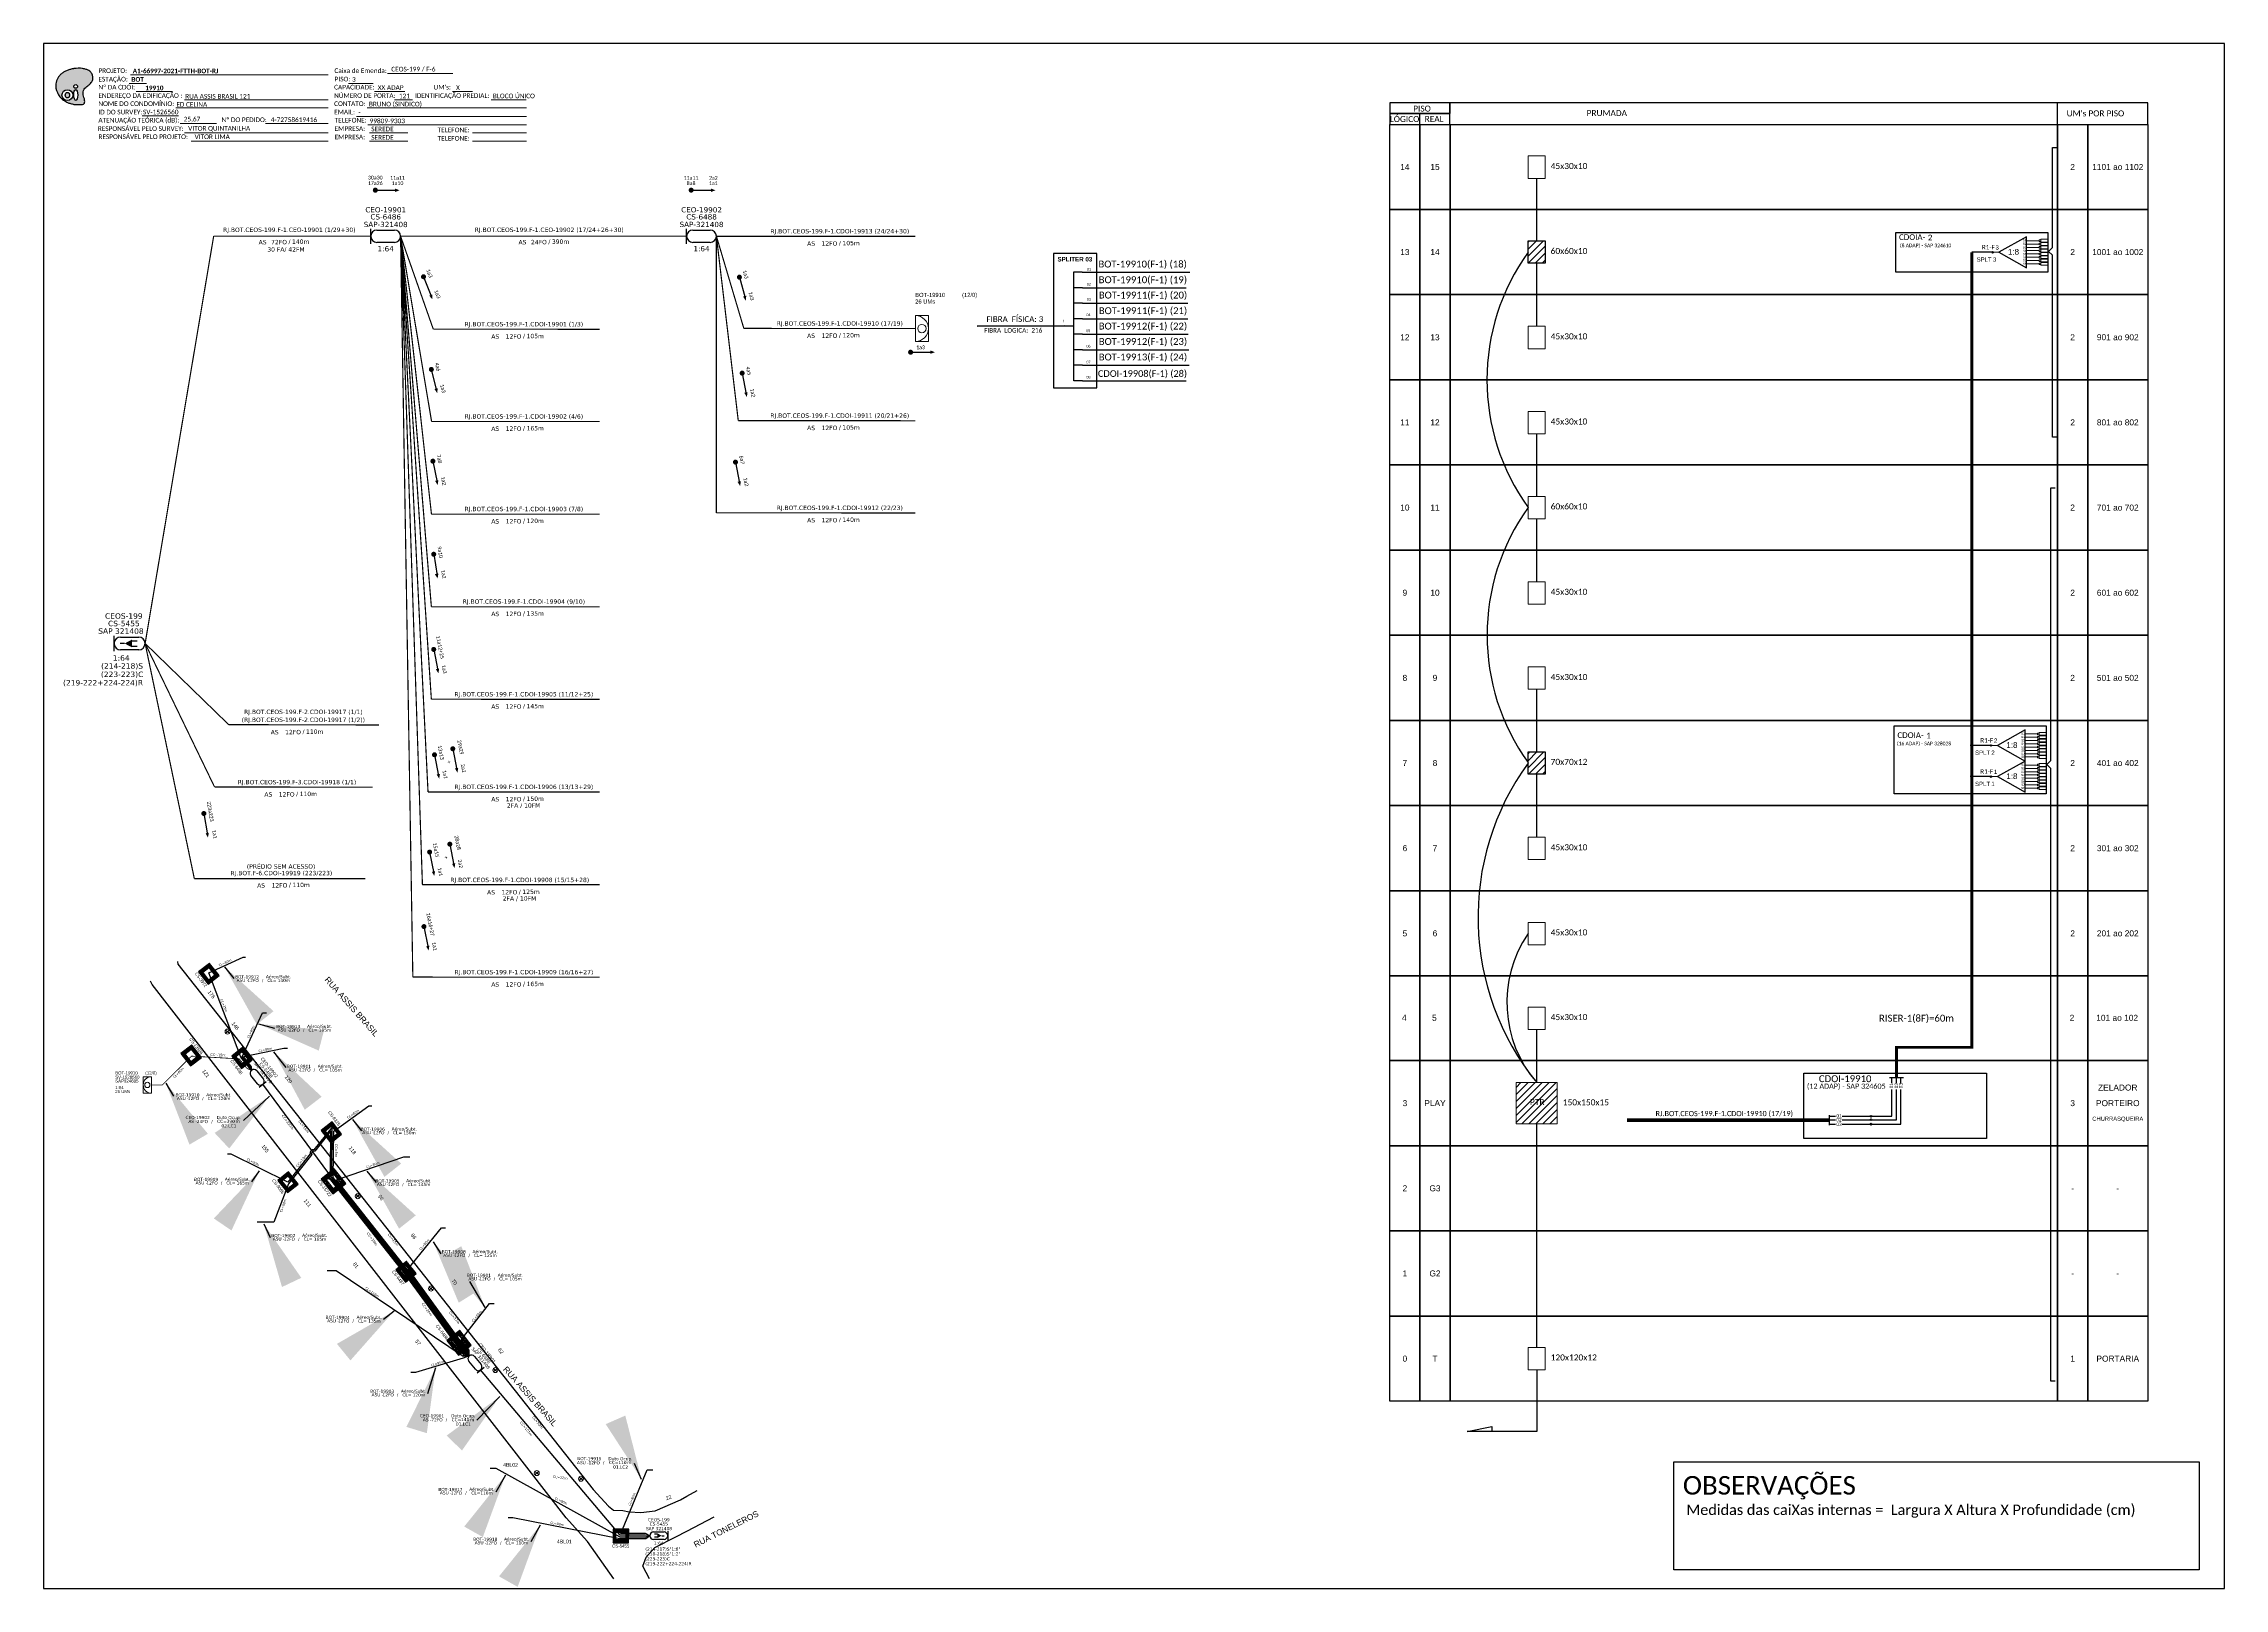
# Model space of a CAD drawing. Extents: x -89 to 749, y 705 to 1299.
import ezdxf
from ezdxf.enums import TextEntityAlignment as Align

# ---------------------------------------------------------------- set-up
doc = ezdxf.new("R2010")
doc.units = 0
doc.linetypes.add('PHANTOM2', pattern=[1.25, 0.625, -0.125, 0.125, -0.125, 0.125, -0.125])
for name, color, linetype in [('10.1-Caixas Subterrâneas', 5, 'Continuous'), ('10.4-Postes', 1, 'Continuous'), ('20.4-CEOS', 1, 'Continuous'), ('20.5-CEO', 1, 'Continuous'), ('CAP a instalar', 1, 'Continuous'), ('DUVIDAS', 252, 'Continuous'), ('label_cabos', 7, 'Continuous'), ('Legenda', 1, 'Continuous'), ('MUB', 252, 'Continuous'), ('SETA', 7, 'Continuous'), ('surveys', 7, 'Continuous'), ('texto', 255, 'Continuous'), ('UNIFILAR', 7, 'Continuous')]:
    doc.layers.add(name, color=color, linetype=linetype)
for name, color, linetype, lineweight in [("20.0-LEGENDA DOS CDO'S", 1, 'Continuous', 0), ('20.1-CDO_INTERIOR', 1, 'Continuous', 0), ('40.1-ETIQUETAS', 1, 'Continuous', 20), ('Postes', 1, 'Continuous', 0)]:
    doc.layers.add(name, color=color, linetype=linetype, lineweight=lineweight)
doc.layers.add('Comprimeto de lance', color=7, linetype='Continuous', true_color=0xf7f7f7)
doc.layers.add('EXTRA', color=50, linetype='Continuous', plot=False)
doc.styles.add('ARIAL', font='arial.ttf')
doc.styles.add('MtXpl_Calibri', font='calibri.ttf')
doc.styles.add('siredit', font='verdana.ttf')
doc.styles.get("Standard").update_dxf_attribs({"font": 'arial.ttf'})
doc.styles.add('WMF-Calibri0', font='calibri.ttf')
doc.styles.add('WMF-Calibri1', font='calibrib.ttf')
doc.linetypes.add('FENCELINE1', pattern='A,0.25,-0.1,[133,ltypeshp.shx,S=0.1,R=0,X=-0.1,Y=0],-0.1,1', length=1.45)
doc.dimstyles.new('CC', dxfattribs={"dimtxt": 1, "dimasz": 2, "dimexe": 0.18, "dimexo": 0.0625, "dimgap": 0.09, "dimtad": 0, "dimdec": 0, "dimrnd": 1, "dimzin": 0, "dimdsep": 46, "dimtxsty": 'siredit', "dimblk": 'NONE', "dimcen": 0, "dimse1": 1, "dimse2": 1, "dimsd1": 1, "dimsd2": 1, "dimclrt": 7, "dimadec": 0, "dimazin": 0, "dimtfac": 1, "dimtdec": 0, "dimtofl": 0, "dimtmove": 0, "dimatfit": 3, "dimfxl": 0, "dimtolj": 1, "dimtzin": 0, "dimarcsym": 0})

# ---------------------------------------------------------------- blocks, each defined once
blk = doc.blocks.new('OI')
h = blk.add_hatch(color=40)
edge = h.paths.add_edge_path()
edge.add_spline(control_points=[(4.35, -0.67), (3.92, -0.99), (3.26, -1.5), (2.81, -2.59), (2.9, -3.5), (3.06, -4.27), (3.31, -4.85), (3.37, -5.39), (3.4, -5.88), (3.2, -6.4), (2.54, -6.61), (1.65, -6.63), (0.55, -6.67), (-0.56, -6.42), (-1.61, -6.14), (-2.77, -5.61), (-3.92, -4.77), (-4.89, -3.7), (-5.34, -2.65), (-5.6, -1.94), (-5.85, -0.96), (-5.71, 0.47), (-5.1, 2.02), (-4.14, 3.02), (-3.3, 3.61), (-2.37, 4.16), (-1.36, 4.44), (-0.56, 4.7), (0.79, 4.85), (2.24, 4.97), (3.79, 4.57), (4.67, 4.21), (5.44, 3.65), (5.76, 2.99), (6.03, 2.21), (6.01, 1.46), (5.72, 0.64), (5.31, 0.08), (4.88, -0.38), (4.51, -0.55), (4.35, -0.67)], knot_values=[0, 0, 0, 0, 1.60434, 2.417191, 3.427595, 4.282808, 4.776746, 5.304182, 5.888771, 6.258406, 6.858137, 7.79129, 8.986195, 10.124242, 11.187857, 12.242908, 13.953784, 15.414161, 16.515391, 17.349188, 17.675853, 19.552021, 21.515531, 22.568638, 23.63245, 24.621084, 25.782718, 26.745347, 27.142653, 29.870543, 31.004649, 31.921532, 32.709589, 33.801391, 34.042471, 35.192333, 35.971461, 36.628871, 37.254359, 37.836911, 37.836911, 37.836911, 37.836911], degree=3, periodic=0)
h.paths.add_polyline_path([(1.13, -0.87, -1), (-0.04, -0.87, -1)], flags=16)
edge = h.paths.add_edge_path(flags=16)
edge.add_ellipse((0.56, -3.59), major_axis=(-0.02, 1.71), ratio=0.361305, start_angle=0, end_angle=360)
h.paths.add_polyline_path([(-0.36, -3.62, -1), (-3.8, -3.62, -1)], flags=16)
edge = h.paths.add_edge_path(flags=0)
edge.add_ellipse((-2.08, -3.62), major_axis=(0, 0.885), ratio=0.758294, start_angle=0, end_angle=360)
at = {"color": 40}
for centre, radius in [((-2.08, -3.62), 1.72), ((0.54, -0.87), 0.587)]:
    blk.add_circle(centre, radius, dxfattribs=at)
blk.add_ellipse((-2.08, -3.62), major_axis=(0, 0.885), ratio=0.758294, start_param=-3.141592653589792, end_param=3.141592653589792, dxfattribs=at)
blk.add_ellipse((0.56, -3.59), major_axis=(-0.02, 1.71), ratio=0.361305, dxfattribs=at)
at = {"color": 40, "start_tangent": (-0.800898, -0.598801), "end_tangent": (-0.800898, -0.598801)}
blk.add_spline([(4.35, -0.67), (3.2, -1.78), (2.9, -2.54), (2.92, -3.55), (3.12, -4.38), (3.28, -4.85), (3.37, -5.37), (3.35, -5.95), (3.2, -6.29), (2.66, -6.55), (1.73, -6.63), (0.54, -6.62), (-0.58, -6.41), (-1.6, -6.11), (-2.56, -5.67), (-3.95, -4.67), (-4.89, -3.56), (-5.37, -2.56), (-5.64, -1.78), (-5.72, -1.46), (-5.63, 0.42), (-4.84, 2.22), (-4.13, 2.99), (-3.27, 3.62), (-2.4, 4.09), (-1.3, 4.47), (-0.37, 4.72), (0.02, 4.77), (2.75, 4.8), (3.85, 4.53), (4.69, 4.16), (5.31, 3.68), (5.85, 2.73), (5.93, 2.5), (5.94, 1.35), (5.67, 0.62), (5.29, 0.08), (4.84, -0.36), (4.35, -0.67)], degree=3, dxfattribs=at)
blk = doc.blocks.new('CARIMBO')
at = {"color": 7, "lineweight": 0}
for points in [[(134.48, -16.3), (159.61, -16.3)], [(35.15, -20.06), (41.7, -20.06)], [(35.66, -16.79), (111.64, -16.79)], [(37.81, -23.14), (51.75, -23.14)], [(119.43, -20.02), (128.92, -20.02)], [(129.48, -23.14), (141.1, -23.14)], [(159.42, -23.14), (167.09, -23.14)], [(40.13, -32.55), (54.07, -32.55)], [(52.97, -29.48), (111.64, -29.48)], [(56.38, -26.37), (111.64, -26.37)], [(122.56, -32.72), (187.83, -32.72)], [(126.6, -29.48), (187.83, -29.48)], [(137.07, -26.37), (144.01, -26.37)], [(174.24, -26.37), (187.8, -26.37)], [(54.67, -35.52), (68.61, -35.52)], [(56.38, -39.07), (111.64, -39.07)], [(126.84, -35.96), (187.83, -35.96)], [(127.45, -39.07), (142.25, -39.07)], [(167.06, -39.07), (187.83, -39.07)], [(58.87, -42.31), (111.64, -42.31)], [(127.45, -42.31), (142.25, -42.31)], [(167.06, -42.31), (187.83, -42.31)]]:
    blk.add_lwpolyline(points, dxfattribs=at)
at = {"color": 7, "xscale": 1.213923925163967, "yscale": 1.213923925163967, "zscale": 1.213923925163967, "rotation": 0.1532896023949059}
blk.add_blockref('OI', (13.86, -20.16), dxfattribs=at)
at = {"color": 7, "lineweight": 0, "style": 'WMF-Calibri0'}
for s, height, p in [('PROJETO:', 1.793, (23.26, -16.04)), ('Caixa de Emenda:', 1.7927, (114.02, -16.04)), ('ESTAÇÃO:', 1.793, (23.26, -19.32)), ('ENDEREÇO DA EDIFICAÇÃO :', 1.7927, (23.26, -25.63)), ('Nº DA CDOI:', 1.7927, (23.26, -22.39)), ('CAPACIDADE:', 1.7927, (113.91, -22.39)), ('NÚMERO DE PORTA:', 1.7927, (113.91, -25.63)), ('PISO:', 1.793, (114.09, -19.28)), ('IDENTIFICAÇÃO PREDIAL:', 1.7927, (144.99, -25.63)), ("UM's:", 1.793, (152.15, -22.39)), ('ATENUAÇÃO TEÓRICA (dB):', 1.7927, (23.26, -35.09)), ('NOME DO CONDOMÍNIO:', 1.7927, (23.26, -28.74)), ('ID DO SURVEY:', 1.7927, (23.26, -31.97)), ('CONTATO:', 1.793, (113.91, -28.74)), ('EMAIL:', 1.793, (113.91, -31.97)), ('TELEFONE:', 1.793, (114.09, -35.09)), ('RESPONSÁVEL PELO SURVEY:', 1.7927, (23.02, -38.32)), ('RESPONSÁVEL PELO PROJETO:', 1.7927, (23.26, -41.44)), ('EMPRESA:', 1.793, (114.09, -38.32)), ('EMPRESA:', 1.793, (114.09, -41.56)), ('TELEFONE:', 1.793, (153.7, -38.83)), ('TELEFONE:', 1.793, (153.7, -42.06))]:
    blk.add_text(s, height=height, dxfattribs=at).set_placement(p)
at = {"color": 7, "lineweight": 0, "flags": 8}
for tag, p, style in [('PROJ', (36.46, -16.13), 'WMF-Calibri1'), ('CEOS-XX', (135.87, -15.46), 'WMF-Calibri0'), ('EST', (35.94, -19.41), 'WMF-Calibri1'), ('LOGRADOURO', (56.65, -25.91), 'WMF-Calibri0'), ('PISO_PTR', (120.78, -19.42), 'WMF-Calibri0'), ('CAPAC.', (130.66, -22.52), 'WMF-Calibri0'), ('N°', (138.85, -25.77), 'WMF-Calibri0'), ("UC'S", (160.78, -22.54), 'WMF-Calibri0'), ('N°PREDIO', (174.94, -25.77), 'WMF-Calibri0'), ('_ID_', (40.39, -31.94), 'WMF-Calibri0'), ('NOME_DO_COND.', (53.23, -29.02), 'WMF-Calibri0'), ('O_POTEN', (56.06, -34.68), 'WMF-Calibri0'), ('EMAIL', (123.26, -32.12), 'WMF-Calibri0'), ('NOME_DO_CONTATO', (127.3, -28.89), 'WMF-Calibri0'), ('RES_SURVEY', (57.78, -38.23), 'WMF-Calibri0'), ('RES_PROJ', (60.27, -41.47), 'WMF-Calibri0'), ('TELEFONE', (127.55, -35.36), 'WMF-Calibri0'), ('EMP_RESP_SURVEY', (128.16, -38.47), 'WMF-Calibri0'), ('EMP_RESP_PROJ', (128.16, -41.71), 'WMF-Calibri0'), ('CONT_RESP_SURVEY', (167.76, -38.47), 'WMF-Calibri0'), ('CONT_RESP_PROJ', (167.76, -41.71), 'WMF-Calibri0')]:
    blk.add_attdef(tag, p, '', height=1.79, dxfattribs=dict(at, style=style))
at = {"color": 7, "lineweight": 0, "style": 'WMF-Calibri1', "flags": 8}
blk.add_attdef("N° CDO'S", text='', height=1.79, dxfattribs=at).set_placement((44.78, -22.68), align=Align.CENTER)
blk = doc.blocks.new('CEOS_RP_CT_DRT')
at = {"layer": '20.4-CEOS', "color": 0}
for p, q in [((-4.54, 1.19), (-1.19, 1.19)), ((-1.19, -1.19), (-4.54, -1.19))]:
    blk.add_line(p, q, dxfattribs=at)
for points in [[(-5.73, -1.43), (-5.73, 1.44)], [(-3.79, 0), (-4.59, 0)], [(-2.47, 0.48), (-1.45, 0.48)], [(-2.47, -0.52), (-1.45, -0.52)]]:
    blk.add_lwpolyline(points, dxfattribs=at)
blk.add_lwpolyline([(-3.79, 0, 0, 1.47, 0), (-2.41, 0, 1.47, 1.47, 0)], format="xyseb", dxfattribs=at)
for centre, start, end in [((-4.54, 0), 90, 270), ((-1.19, 0), 270, 90)]:
    blk.add_arc(centre, 1.19, start, end, dxfattribs=at)
at = {"layer": '20.4-CEOS', "color": 7, "style": 'siredit'}
for tag, p in [('Nº_DA_CEOS', (-2.86, 5.6)), ('LOCAL', (-2.86, 4.24)), ('SAP', (-2.86, 2.78)), ('RACIO_SPLITAGEM', (-2.86, -1.88)), ('FIBRAS_SPLITTER', (-2.86, -3.58)), ('RESERVA_FINAIS', (-2.86, -6.39)), ('FIBRAS_TOP_C', (-2.86, -5.08))]:
    blk.add_attdef(tag, text='', height=1.01, dxfattribs=at).set_placement(p, align=Align.TOP_CENTER)
blk = doc.blocks.new('ETIQUETA_RS5F')
at = {"layer": '40.1-ETIQUETAS', "color": 0, "style": 'siredit'}
blk.add_text('/', height=1.5, dxfattribs=at).set_placement((1.58, -1.95), align=Align.MIDDLE_RIGHT)
for tag, p in [('ETIQUETA_R_SECUNDARIA', (1.21, 2.1)), ('ETIQUETA_R_PRIMARIA', (1.21, 4.1)), ('F_ATIVAS/F_MORTAS', (1.14, -4.24))]:
    blk.add_attdef(tag, text='', height=1.5, dxfattribs=at).set_placement(p, align=Align.MIDDLE_CENTER)
for tag, p in [('TIPO_CABO', (-6.58, -2.12)), ('CAP_CABO', (0.4, -2.09))]:
    blk.add_attdef(tag, text='', height=1.5, dxfattribs=at).set_placement(p, align=Align.MIDDLE_RIGHT)
for tag, p in [('FUSÃO_1', (0.85, -8.39)), ('FUSÃO_2', (0.85, -10.6)), ('FUSÃO_3', (0.85, -12.93)), ('FUSÃO_4', (0.85, -15.14)), ('FUSÃO_5', (0.85, -17.16))]:
    blk.add_attdef(tag, text='', height=1.5, dxfattribs=at).set_placement(p, align=Align.CENTER)
blk.add_attdef('METROS', text='', height=1.5, dxfattribs=at).set_placement((2.14, -1.95), align=Align.MIDDLE_LEFT)
blk = doc.blocks.new('CDOI_INT')
at = {"layer": '20.1-CDO_INTERIOR', "color": 0, "lineweight": 18}
blk.add_lwpolyline([(4.25, -4.25), (4.25, 4.25), (0, 4.25), (0, -4.25)], close=True, dxfattribs=at)
blk.add_circle((2.12, 0), 1.36, dxfattribs=at)
blk.add_arc((0, 0), 4.25, 270, 90, dxfattribs=at)
at = {"layer": "20.0-LEGENDA DOS CDO'S", "color": 0, "style": 'ARIAL'}
for tag, p in [('SAP', (-0.08, 6.23)), ('CDO_N', (-0.08, 10.38)), ('SURVEY', (-0.08, 8.2)), ('SPLITER_1', (21.18, 10.38)), ('SPLITER_2', (21.19, 8.68)), ('1:XX', (5.94, -2.22)), ('UMS', (5.94, -4.24))]:
    blk.add_attdef(tag, p, '', height=1.36, dxfattribs=at)
blk.add_attdef('FIBRAS_UTILIZADAS', text='', height=1.36, dxfattribs=at).set_placement((15.34, 10.38), align=Align.CENTER)
blk = doc.blocks.new('pole_pole')
at = {"layer": 'Postes', "color": 1, "linetype": 'PHANTOM2'}
for points in [[(-0.0000079, 0.0000104), (0.0000075, -0.000002)], [(0.000007, 0.0000109), (-0.0000074, -0.0000025)]]:
    blk.add_lwpolyline(points, dxfattribs=at)
at = {"layer": 'Postes', "color": 1}
blk.add_circle((-0.0000002, 0.0000042), 0.00000987, dxfattribs=at)
blk = doc.blocks.new('*X59')
at = {"color": 0, "linetype": 'Continuous'}
for p, q in [((-1.25, 0.34099), (-0.49099, 1.1)), ((-1.25, 0.517767), (-0.667767, 1.1)), ((-1.25, 0.694544), (-0.844544, 1.1)), ((-1.25, 0.87132), (-1.02132, 1.1)), ((-1.25, 1.048097), (-1.198097, 1.1)), ((-1.25, 0.164214), (-0.8035, 0.610714)), ((-1.25, -0.012563), (-0.8035, 0.433937)), ((-1.25, -0.18934), (-0.8035, 0.25716)), ((-1.25, -0.366117), (-0.8035, 0.080383)), ((-0.789214, 0.625), (-0.314214, 1.1)), ((-0.612437, 0.625), (-0.137437, 1.1)), ((-0.43566, 0.625), (0.03934, 1.1)), ((-0.258883, 0.625), (0.216117, 1.1)), ((-0.082107, 0.625), (0.392893, 1.1)), ((0.09467, 0.625), (0.56967, 1.1)), ((0.271447, 0.625), (0.746447, 1.1)), ((0.448223, 0.625), (0.923223, 1.1)), ((0.625, 0.625), (1.1, 1.1)), ((0.801777, 0.625), (1.25, 1.073223)), ((0.8035, 0.449947), (1.25, 0.896447)), ((0.8035, 0.27317), (1.25, 0.71967)), ((0.8035, 0.096393), (1.25, 0.542893)), ((0.8035, -0.080383), (1.25, 0.366117)), ((0.8035, -0.25716), (1.25, 0.18934)), ((0.8035, -0.433937), (1.25, 0.012563)), ((-1.25, -0.542893), (-0.8035, -0.096393)), ((-1.25, -0.71967), (-0.8035, -0.27317)), ((-1.25, -0.896447), (-0.8035, -0.449947)), ((-1.25, -1.073223), (-0.801777, -0.625)), ((-1.1, -1.1), (-0.625, -0.625)), ((-0.923223, -1.1), (-0.448223, -0.625)), ((-0.746447, -1.1), (-0.271447, -0.625)), ((-0.56967, -1.1), (-0.09467, -0.625)), ((-0.392893, -1.1), (0.082107, -0.625)), ((-0.216117, -1.1), (0.258883, -0.625)), ((-0.03934, -1.1), (0.43566, -0.625)), ((0.137437, -1.1), (0.612437, -0.625)), ((0.314214, -1.1), (0.789214, -0.625)), ((0.49099, -1.1), (1.25, -0.34099)), ((0.667767, -1.1), (1.25, -0.517767)), ((0.8035, -0.610714), (1.25, -0.164214)), ((0.844544, -1.1), (1.25, -0.694544)), ((1.02132, -1.1), (1.25, -0.87132)), ((1.198097, -1.1), (1.25, -1.048097))]:
    blk.add_line(p, q, dxfattribs=at)
blk = doc.blocks.new('MANHOLE_MQ')
at = {"color": 0, "linetype": 'Continuous'}
for p, q in [((0.0000062, 0.0000057), (-0.0000063, 0.0000057)), ((-0.0000063, 0.0000057), (-0.0000063, -0.0000053)), ((-0.000004, 0.0000033), (0.000004, 0.0000033)), ((-0.000004, -0.0000029), (-0.000004, 0.0000033)), ((0.000004, 0.0000033), (0.000004, -0.0000029)), ((0.0000062, -0.0000053), (0.0000062, 0.0000057)), ((-0.0000063, -0.0000053), (0.0000062, -0.0000053)), ((0.000004, -0.0000029), (-0.000004, -0.0000029)), ((0.000004, -0.0000029), (0.000004, -0.0000029))]:
    blk.add_line(p, q, dxfattribs=at)
at = {"color": 0, "linetype": 'Continuous', "xscale": 5e-06, "yscale": 5e-06, "zscale": 1e-05}
blk.add_blockref('*X59', (0, 0.0000002), dxfattribs=at)
blk = doc.blocks.new('_None')
blk = doc.blocks.new('LEGENDA DOS CABOS')
at = {"layer": 'EXTRA', "color": 0, "style": 'siredit'}
for tag, p in [('ID', (4.6, 0.97)), ('XX', (9.03, 0.97))]:
    blk.add_attdef(tag, text='', height=0.48, rotation=359.69001, dxfattribs=at).set_placement(p, align=Align.MIDDLE_CENTER)
at = {"layer": 'Legenda', "color": 0, "style": 'siredit'}
for tag, p in [('TIPO_CABO', (1.31, 0)), ('CABO', (4.69, -0.05)), ('/', (6.81, -0.05)), ('METROS', (10.03, -0.05))]:
    blk.add_attdef(tag, text='', height=0.8, rotation=359.69001, dxfattribs=at).set_placement(p, align=Align.MIDDLE_CENTER)
blk = doc.blocks.new('Inst CB DT OCUP CFOA-SM-ASU-120-S-12')
at = {"layer": 'label_cabos', "color": 0, "style": 'siredit'}
for tag, flags, p in [('ID_ATIVIDADE', 3, (1.31, 2.67)), ('FATOR', 1, (11.56, 2.55))]:
    blk.add_attdef(tag, text='', height=1, rotation=359.69001, dxfattribs=dict(at, flags=flags)).set_placement(p, align=Align.MIDDLE_CENTER)
for tag, p in [('TIPO_CABO', (1.26, 0)), ('DESTINO_CABO', (3.13, 1.26)), ('CABO', (4.69, -0.05)), ('/', (7.71, -0.05)), ('LANCE', (10.91, 0)), ('TIPO_CABO', (13.11, 1.24)), ('UND', (15.96, 0)), ('FID', (13.15, -1.41))]:
    blk.add_attdef(tag, text='', height=1, rotation=359.69001, dxfattribs=at).set_placement(p, align=Align.MIDDLE_CENTER)
blk.add_attdef('QTDE', (12.43, -0.47), '', height=1, rotation=359.69001, dxfattribs=at)
blk = doc.blocks.new('Inst CB DT OCUP CFOA-SM-AS-80-TS-72')
at = {"layer": 'label_cabos', "color": 0, "style": 'siredit'}
for tag, flags, p in [('ID_ATIVIDADE', 3, (1.31, 2.67)), ('FATOR', 1, (11.56, 2.55))]:
    blk.add_attdef(tag, text='', height=1, rotation=359.69001, dxfattribs=dict(at, flags=flags)).set_placement(p, align=Align.MIDDLE_CENTER)
for tag, p in [('TIPO_CABO', (1.76, 0)), ('DESTINO_CABO', (3.13, 1.26)), ('CABO', (4.69, -0.05)), ('/', (7.71, -0.05)), ('LANCE', (10.91, 0)), ('TIPO_CABO', (13.11, 1.24)), ('UND', (15.96, 0)), ('FID', (13.15, -1.41))]:
    blk.add_attdef(tag, text='', height=1, rotation=359.69001, dxfattribs=at).set_placement(p, align=Align.MIDDLE_CENTER)
blk.add_attdef('QTDE', (12.43, -0.47), '', height=1, rotation=359.69001, dxfattribs=at)
blk = doc.blocks.new('Inst CB DT OCUP CFOA-SM-AS-80-TS-24')
at = {"layer": 'label_cabos', "color": 0, "style": 'siredit'}
for tag, flags, p in [('ID_ATIVIDADE', 3, (1.31, 2.67)), ('FATOR', 1, (11.56, 2.55))]:
    blk.add_attdef(tag, text='', height=1, rotation=359.69001, dxfattribs=dict(at, flags=flags)).set_placement(p, align=Align.MIDDLE_CENTER)
for tag, p in [('TIPO_CABO', (1.76, 0)), ('DESTINO_CABO', (3.13, 1.26)), ('CABO', (4.69, -0.05)), ('/', (7.71, -0.05)), ('LANCE', (10.91, 0)), ('TIPO_CABO', (13.11, 1.24)), ('UND', (15.96, 0)), ('FID', (13.15, -1.41))]:
    blk.add_attdef(tag, text='', height=1, rotation=359.69001, dxfattribs=at).set_placement(p, align=Align.MIDDLE_CENTER)
blk.add_attdef('QTDE', (12.43, -0.47), '', height=1, rotation=359.69001, dxfattribs=at)
blk = doc.blocks.new('*U75')
at = {"layer": '20.4-CEOS', "color": 7, "style": 'siredit'}
for tag, p in [('FIBRAS_SPLITTER', (0, 0)), ('FIBRAS_TOP_C', (0, -4.13)), ('RESERVA_FINAIS', (0, -5.46))]:
    blk.add_attdef(tag, p, '', height=1.01, dxfattribs=at)
for tag, p, flags in [('ID_ATIVIDADE', (0, -6.77), 3), ('QTDE', (0, -9.4), 1), ('FATOR', (0, -8.09), 1), ('FID', (0, -10.71), 1)]:
    blk.add_attdef(tag, p, '', height=1.01, dxfattribs=dict(at, flags=flags))
blk = doc.blocks.new('*U78')
at = {"layer": '20.4-CEOS', "color": 7, "style": 'siredit'}
blk.add_attdef('FIBRAS_SPLITTER', (0, 0), '', height=1.01, dxfattribs=at)
for tag, p, flags in [('QTDE', (0, -4.11), 1), ('ID_ATIVIDADE', (0, -1.48), 3), ('FATOR', (0, -2.79), 1), ('FID', (0, -5.42), 1)]:
    blk.add_attdef(tag, p, '', height=1.01, dxfattribs=dict(at, flags=flags))
blk = doc.blocks.new('SPLT_1-8_SC-APC')
at = {"color": 1, "lineweight": 0}
blk.add_lwpolyline([(-17.04, -7.55), (-19.26, -7.55)], dxfattribs=at)
at = {"color": 1}
blk.add_lwpolyline([(-7.37, -2.1), (-17.04, -7.55), (-7.37, -13), (-7.37, -2.1)], dxfattribs=at)
at = {"color": 3, "lineweight": 0}
for points in [[(-2.99, -3.51), (-7.37, -3.51)], [(-7.37, -4.66), (-2.99, -4.66)], [(-7.37, -5.82), (-2.99, -5.82)], [(-7.37, -6.97), (-2.99, -6.97)], [(-2.41, -3.02), (-2.41, -4)], [(-2.41, -3.02), (0, -3.02)], [(-2.41, -4), (0, -4)], [(-2.41, -4.17), (-2.41, -5.16)], [(-2.41, -4.17), (0, -4.17)], [(-2.41, -5.16), (0, -5.16)], [(-2.41, -5.32), (-2.41, -6.31)], [(-2.41, -5.32), (0, -5.32)], [(-2.41, -6.31), (0, -6.31)], [(-2.41, -6.48), (-2.41, -7.46)], [(-2.41, -6.48), (0, -6.48)], [(-2.41, -7.46), (0, -7.46)], [(-7.37, -8.12), (-2.99, -8.12)], [(-7.37, -9.28), (-2.99, -9.28)], [(-7.37, -10.43), (-2.99, -10.43)], [(-7.37, -11.58), (-2.99, -11.58)], [(-2.41, -7.63), (-2.41, -8.62)], [(-2.41, -7.63), (0, -7.63)], [(-2.41, -8.62), (0, -8.62)], [(-2.41, -8.78), (-2.41, -9.77)], [(-2.41, -8.78), (0, -8.78)], [(-2.41, -9.77), (0, -9.77)], [(-2.41, -9.94), (-2.41, -10.92)], [(-2.41, -9.94), (0, -9.94)], [(-2.41, -10.92), (0, -10.92)], [(-2.41, -11.09), (-2.41, -12.08)], [(-2.41, -11.09), (0, -11.09)], [(-2.41, -12.08), (0, -12.08)]]:
    blk.add_lwpolyline(points, dxfattribs=at)
for points in [[(-2.99, -3.22), (-2.41, -3.22), (-2.41, -3.8), (-2.99, -3.8)], [(-2.99, -4.38), (-2.41, -4.38), (-2.41, -4.95), (-2.99, -4.95)], [(-2.99, -5.53), (-2.41, -5.53), (-2.41, -6.1), (-2.99, -6.1)], [(-2.99, -6.68), (-2.41, -6.68), (-2.41, -7.26), (-2.99, -7.26)], [(-2.99, -7.84), (-2.41, -7.84), (-2.41, -8.41), (-2.99, -8.41)], [(-2.99, -8.99), (-2.41, -8.99), (-2.41, -9.56), (-2.99, -9.56)], [(-2.99, -10.14), (-2.41, -10.14), (-2.41, -10.72), (-2.99, -10.72)], [(-2.99, -11.3), (-2.41, -11.3), (-2.41, -11.87), (-2.99, -11.87)]]:
    blk.add_lwpolyline(points, close=True, dxfattribs=at)
at = {"color": 1, "style": 'ARIAL'}
for s, height, p in [('1:8', 2, (-13.91, -8.4)), ('S1', 0.75, (-8.74, -3.78)), ('S2', 0.75, (-8.74, -4.97)), ('S3', 0.75, (-8.74, -6.18)), ('S4', 0.75, (-8.74, -7.36)), ('S5', 0.75, (-8.74, -8.57)), ('S6', 0.75, (-8.74, -9.69)), ('S7', 0.75, (-8.74, -10.78)), ('S8', 0.75, (-8.74, -11.9))]:
    blk.add_text(s, height=height, dxfattribs=at).set_placement(p)

msp = doc.modelspace()

# ---------------------------------------------------------------- hatches: boundary and pattern name
h = msp.add_hatch()
h.set_pattern_fill('ANSI31', color=1, scale=0.6)
h.set_pattern_definition([(45, (-458.3055, 29.597), (-1.3470384, 1.3470384), [])])
h.paths.add_polyline_path([(481.5, 1018.09), (488.12, 1018.09), (488.12, 1026.71), (481.5, 1026.71)])
h.paths.add_polyline_path([(488.12, 1223.17), (481.5, 1223.17), (481.5, 1214.55), (488.12, 1214.55)])
h = msp.add_hatch(color=3)
h.dxf.hatch_style = 1
edge = h.paths.add_edge_path()
edge.add_arc((660.13, 1218.79), 0.282, 0, 360)
h = msp.add_hatch(color=3)
h.dxf.hatch_style = 1
edge = h.paths.add_edge_path()
edge.add_arc((659.53, 1029.15), 0.282, 0, 360)
h = msp.add_hatch(color=3)
h.dxf.hatch_style = 1
edge = h.paths.add_edge_path()
edge.add_arc((659.53, 1017.17), 0.282, 0, 360)
h = msp.add_hatch()
h.set_pattern_fill('ANSI31', color=1, scale=0.6)
h.set_pattern_definition([(45, (-43.5774, 3531.92), (-1.3470384, 1.3470384), [])])
h.paths.add_polyline_path([(492.71, 899.51), (476.91, 899.51), (476.91, 883.71), (492.71, 883.71)])
h.paths.add_polyline_path([(481.64, 890.34), (488.45, 890.34), (488.45, 893.81), (481.64, 893.81)], flags=24)
h = msp.add_hatch(color=3)
h.dxf.hatch_style = 1
edge = h.paths.add_edge_path()
edge.add_arc((613.37, 886.56), 0.339, 0, 360)
h = msp.add_hatch(color=3)
h.dxf.hatch_style = 1
edge = h.paths.add_edge_path()
edge.add_arc((613.37, 885.24), 0.339, 0, 360)
h = msp.add_hatch(color=3)
h.dxf.hatch_style = 1
edge = h.paths.add_edge_path()
edge.add_arc((613.37, 883.51), 0.339, 0, 360)

# ---------------------------------------------------------------- linework, layer by layer
at = {"color": 3}
for p, q in [((597.29, 886.56), (599.76, 886.56)), ((602.3, 886.56), (613.71, 886.56))]:
    msp.add_line(p, q, dxfattribs=at)
for points in [[(-89.32, 705.02), (749.25, 705.02), (749.25, 1299.02), (-89.32, 1299.02), (-89.32, 705.02)], [(451.45, 1267.98), (719.82, 1267.98), (719.82, 1276.2), (451.45, 1276.2), (451.45, 1276.2), (451.45, 1272.09)], [(685.07, 1267.98), (685.07, 1276.2)], [(439.88, 1267.98), (439.88, 1272.09)]]:
    msp.add_lwpolyline(points)
for points in [[(428.31, 1272.09), (451.45, 1272.09), (451.45, 1276.2), (428.31, 1276.2)], [(428.31, 1267.98), (451.45, 1267.98), (451.45, 1272.09), (428.31, 1272.09)], [(428.35, 1267.98), (439.92, 1267.98), (439.92, 1235.23), (428.35, 1235.23)], [(439.92, 1267.98), (451.49, 1267.98), (451.49, 1235.23), (439.92, 1235.23)], [(451.49, 1267.98), (685.11, 1267.98), (685.11, 1235.23), (451.49, 1235.23)], [(685.11, 1267.98), (696.68, 1267.98), (696.68, 1235.23), (685.11, 1235.23)], [(696.68, 1267.98), (719.82, 1267.98), (719.82, 1235.23), (696.68, 1235.23)], [(428.35, 1235.23), (439.92, 1235.23), (439.92, 1202.49), (428.35, 1202.49)], [(439.92, 1235.23), (451.49, 1235.23), (451.49, 1202.49), (439.92, 1202.49)], [(451.49, 1235.23), (685.11, 1235.23), (685.11, 1202.49), (451.49, 1202.49)], [(685.11, 1235.23), (696.68, 1235.23), (696.68, 1202.49), (685.11, 1202.49)], [(696.68, 1235.23), (719.82, 1235.23), (719.82, 1202.49), (696.68, 1202.49)], [(428.35, 1202.49), (439.92, 1202.49), (439.92, 1169.74), (428.35, 1169.74)], [(439.92, 1202.49), (451.49, 1202.49), (451.49, 1169.74), (439.92, 1169.74)], [(451.49, 1202.49), (685.11, 1202.49), (685.11, 1169.74), (451.49, 1169.74)], [(685.11, 1202.49), (696.68, 1202.49), (696.68, 1169.74), (685.11, 1169.74)], [(696.68, 1202.49), (719.82, 1202.49), (719.82, 1169.74), (696.68, 1169.74)], [(428.35, 1169.74), (439.92, 1169.74), (439.92, 1137), (428.35, 1137)], [(439.92, 1169.74), (451.49, 1169.74), (451.49, 1137), (439.92, 1137)], [(451.49, 1169.74), (685.11, 1169.74), (685.11, 1137), (451.49, 1137)], [(685.11, 1169.74), (696.68, 1169.74), (696.68, 1137), (685.11, 1137)], [(696.68, 1169.74), (719.82, 1169.74), (719.82, 1137), (696.68, 1137)], [(428.35, 1137), (439.92, 1137), (439.92, 1104.26), (428.35, 1104.26)], [(439.92, 1137), (451.49, 1137), (451.49, 1104.26), (439.92, 1104.26)], [(451.49, 1137), (685.11, 1137), (685.11, 1104.26), (451.49, 1104.26)], [(685.11, 1137), (696.68, 1137), (696.68, 1104.26), (685.11, 1104.26)], [(696.68, 1137), (719.82, 1137), (719.82, 1104.26), (696.68, 1104.26)], [(428.35, 1104.26), (439.92, 1104.26), (439.92, 1071.51), (428.35, 1071.51)], [(439.92, 1104.26), (451.49, 1104.26), (451.49, 1071.51), (439.92, 1071.51)], [(451.49, 1104.26), (685.11, 1104.26), (685.11, 1071.51), (451.49, 1071.51)], [(685.11, 1104.26), (696.68, 1104.26), (696.68, 1071.51), (685.11, 1071.51)], [(696.68, 1104.26), (719.82, 1104.26), (719.82, 1071.51), (696.68, 1071.51)], [(428.35, 1071.51), (439.92, 1071.51), (439.92, 1038.77), (428.35, 1038.77)], [(439.92, 1071.51), (451.49, 1071.51), (451.49, 1038.77), (439.92, 1038.77)], [(451.49, 1071.51), (685.11, 1071.51), (685.11, 1038.77), (451.49, 1038.77)], [(685.11, 1071.51), (696.68, 1071.51), (696.68, 1038.77), (685.11, 1038.77)], [(696.68, 1071.51), (719.82, 1071.51), (719.82, 1038.77), (696.68, 1038.77)], [(428.35, 1038.77), (439.92, 1038.77), (439.92, 1006.03), (428.35, 1006.03)], [(439.92, 1038.77), (451.49, 1038.77), (451.49, 1006.03), (439.92, 1006.03)], [(451.49, 1038.77), (685.11, 1038.77), (685.11, 1006.03), (451.49, 1006.03)], [(685.11, 1038.77), (696.68, 1038.77), (696.68, 1006.03), (685.11, 1006.03)], [(696.68, 1038.77), (719.82, 1038.77), (719.82, 1006.03), (696.68, 1006.03)], [(428.35, 1006.03), (439.92, 1006.03), (439.92, 973.28), (428.35, 973.28)], [(439.92, 1006.03), (451.49, 1006.03), (451.49, 973.28), (439.92, 973.28)], [(451.49, 1006.03), (685.11, 1006.03), (685.11, 973.28), (451.49, 973.28)], [(685.11, 1006.03), (696.68, 1006.03), (696.68, 973.28), (685.11, 973.28)], [(696.68, 1006.03), (719.82, 1006.03), (719.82, 973.28), (696.68, 973.28)], [(428.35, 973.28), (439.92, 973.28), (439.92, 940.54), (428.35, 940.54)], [(439.92, 973.28), (451.49, 973.28), (451.49, 940.54), (439.92, 940.54)], [(451.49, 973.28), (685.11, 973.28), (685.11, 940.54), (451.49, 940.54)], [(685.11, 973.28), (696.68, 973.28), (696.68, 940.54), (685.11, 940.54)], [(696.68, 973.28), (719.82, 973.28), (719.82, 940.54), (696.68, 940.54)], [(428.35, 940.54), (439.92, 940.54), (439.92, 907.98), (428.35, 907.98)], [(439.92, 940.54), (451.49, 940.54), (451.49, 907.98), (439.92, 907.98)], [(451.49, 940.54), (685.11, 940.54), (685.11, 907.98), (451.49, 907.98)], [(685.11, 940.54), (696.68, 940.54), (696.68, 907.98), (685.11, 907.98)], [(696.68, 940.54), (719.82, 940.54), (719.82, 907.98), (696.68, 907.98)], [(428.35, 907.98), (439.92, 907.98), (439.92, 875.24), (428.35, 875.24)], [(439.92, 907.98), (451.49, 907.98), (451.49, 875.24), (439.92, 875.24)], [(451.49, 907.98), (685.11, 907.98), (685.11, 875.24), (451.49, 875.24)], [(685.11, 907.98), (696.68, 907.98), (696.68, 875.24), (685.11, 875.24)], [(696.68, 907.98), (719.82, 907.98), (719.82, 875.24), (696.68, 875.24)], [(428.35, 875.24), (439.92, 875.24), (439.92, 842.49), (428.35, 842.49)], [(439.92, 875.24), (451.49, 875.24), (451.49, 842.49), (439.92, 842.49)], [(451.49, 875.24), (685.11, 875.24), (685.11, 842.49), (451.49, 842.49)], [(685.11, 875.24), (696.68, 875.24), (696.68, 842.49), (685.11, 842.49)], [(696.68, 875.24), (719.82, 875.24), (719.82, 842.49), (696.68, 842.49)], [(428.35, 842.49), (439.92, 842.49), (439.92, 809.75), (428.35, 809.75)], [(439.92, 842.49), (451.49, 842.49), (451.49, 809.75), (439.92, 809.75)], [(451.49, 842.49), (685.11, 842.49), (685.11, 809.75), (451.49, 809.75)], [(685.11, 842.49), (696.68, 842.49), (696.68, 809.75), (685.11, 809.75)], [(696.68, 842.49), (719.82, 842.49), (719.82, 809.75), (696.68, 809.75)], [(428.35, 809.75), (439.92, 809.75), (439.92, 777.01), (428.35, 777.01)], [(439.92, 809.75), (451.49, 809.75), (451.49, 777.01), (439.92, 777.01)], [(451.49, 809.75), (685.11, 809.75), (685.11, 777.01), (451.49, 777.01)], [(685.11, 809.75), (696.68, 809.75), (696.68, 777.01), (685.11, 777.01)], [(696.68, 809.75), (719.82, 809.75), (719.82, 777.01), (696.68, 777.01)]]:
    msp.add_lwpolyline(points, close=True)
at = {"color": 7, "lineweight": 0}
msp.add_lwpolyline([(-4.01, 1268.26), (20.14, 1268.26)], dxfattribs=at)
at = {"color": 3}
for points in [[(684.8, 1147.65), (683.15, 1147.65), (683.15, 1217.64), (681.58, 1219.15), (683.15, 1220.66), (683.15, 1259.02), (684.8, 1259.02)], [(484.81, 1223.17), (484.81, 1247.2)], [(484.81, 1190.33), (484.81, 1214.55)], [(484.81, 1124.94), (484.81, 1148.97)], [(684.2, 784.64), (682.55, 784.64), (682.54, 1020.31), (680.98, 1021.82), (682.54, 1023.33), (682.54, 1128.15), (684.19, 1128.15)], [(484.81, 1092.1), (484.81, 1116.32)], [(484.81, 1026.71), (484.81, 1050.74)], [(484.81, 993.87), (484.81, 1018.09)], [(484.81, 899.51), (484.81, 919.95)], [(484.81, 797.69), (484.81, 883.71)], [(484.81, 789.07), (484.81, 765.36), (458.08, 765.36), (467.61, 767.21), (467.61, 765.36)]]:
    msp.add_lwpolyline(points, dxfattribs=at)
at = {"color": 0, "lineweight": 0}
for points in [[(481.5, 1255.82), (488.12, 1255.82), (488.12, 1247.2), (481.5, 1247.2)], [(481.5, 1190.33), (488.12, 1190.33), (488.12, 1181.71), (481.5, 1181.71)], [(481.5, 1157.59), (488.12, 1157.59), (488.12, 1148.97), (481.5, 1148.97)], [(481.5, 1124.94), (488.12, 1124.94), (488.12, 1116.32), (481.5, 1116.32)], [(481.5, 1092.1), (488.12, 1092.1), (488.12, 1083.48), (481.5, 1083.48)], [(481.5, 1059.36), (488.12, 1059.36), (488.12, 1050.74), (481.5, 1050.74)], [(481.5, 993.87), (488.12, 993.87), (488.12, 985.25), (481.5, 985.25)], [(481.5, 961.13), (488.12, 961.13), (488.12, 952.51), (481.5, 952.51)], [(481.5, 928.57), (488.12, 928.57), (488.12, 919.95), (481.5, 919.95)], [(481.5, 797.69), (488.12, 797.69), (488.12, 789.07), (481.5, 789.07)]]:
    msp.add_lwpolyline(points, close=True, dxfattribs=at)
at = {"const_width": 0.962}
for points in [[(37.75, 1242.67, 1), (38.72, 1242.67, 1)], [(159.21, 1242.67, 1), (160.17, 1242.67, 1)], [(56.59, 1209.84, 1), (56.94, 1208.95, 1)], [(56.59, 1209.84, 1), (56.94, 1208.95, 1)], [(178.1, 1209.68, 1), (178.35, 1208.75, 1)], [(178.1, 1209.68, 1), (178.35, 1208.75, 1)], [(59.66, 1174.2, 1), (59.89, 1173.26, 1)], [(59.66, 1174.2, 1), (59.89, 1173.26, 1)], [(179.2, 1172.8, 1), (179.39, 1171.85, 1)], [(179.2, 1172.8, 1), (179.39, 1171.85, 1)], [(60.3, 1138.94, 1), (60.48, 1137.99, 1)], [(60.3, 1138.94, 1), (60.48, 1137.99, 1)], [(176.62, 1138.57, 1), (176.8, 1137.63, 1)], [(176.62, 1138.57, 1), (176.8, 1137.63, 1)], [(60.61, 1103.16, 1), (60.76, 1102.21, 1)], [(60.61, 1103.16, 1), (60.76, 1102.21, 1)], [(60.6, 1066.54, 1), (60.79, 1065.6, 1)], [(60.6, 1066.54, 1), (60.79, 1065.6, 1)], [(60.9, 1026.04, 1), (61.09, 1025.1, 1)], [(60.9, 1026.04, 1), (61.09, 1025.1, 1)], [(56.85, 959.98, 1), (57.03, 959.03, 1)], [(56.85, 959.98, 1), (57.03, 959.03, 1)]]:
    msp.add_lwpolyline(points, format="xyb", close=True, dxfattribs=at)
at = {"color": 1}
for points in [[(622.91, 1226.39), (681.35, 1226.39), (681.35, 1211.17), (622.91, 1211.17)], [(481.5, 1223.17), (488.12, 1223.17), (488.12, 1214.55), (481.5, 1214.55)], [(622.3, 1036.75), (680.75, 1036.75), (680.75, 1010.51), (622.3, 1010.51)], [(481.5, 1026.71), (488.12, 1026.71), (488.12, 1018.09), (481.5, 1018.09)], [(587.49, 903.13), (657.77, 903.13), (657.77, 878.04), (587.49, 878.04)]]:
    msp.add_lwpolyline(points, close=True, dxfattribs=at)
at = {"color": 7}
for points in [[(298.99, 1166.69), (315.62, 1166.69), (315.62, 1218.33), (298.99, 1218.33)], [(537.6, 753.7), (739.59, 753.7), (739.59, 712.13), (537.6, 712.13)]]:
    msp.add_lwpolyline(points, close=True, dxfattribs=at)
at = {"color": 5, "const_width": 1.1}
msp.add_lwpolyline([(652.15, 1218.79), (652.15, 913.08), (623.16, 913.08), (623.18, 901.5)], dxfattribs=at)
at = {"color": 5}
for points in [[(660.13, 1218.79), (652.15, 1218.79)], [(659.53, 1029.15), (651.54, 1029.15)], [(659.53, 1017.17), (651.54, 1017.17)], [(620.46, 901.5), (625.9, 901.5)], [(621.32, 899.26), (621.32, 901.5)], [(623.16, 899.26), (623.16, 901.5)], [(624.89, 899.26), (624.89, 901.5)], [(613.37, 885.24), (623.16, 885.24), (623.16, 896.8)], [(613.37, 883.51), (624.89, 883.51), (624.89, 896.8)], [(613.37, 886.56), (621.32, 886.56), (621.32, 896.8)]]:
    msp.add_lwpolyline(points, dxfattribs=at)
at = {"color": 1}
msp.add_lwpolyline([(243.58, 1180.36, 0.962, 0.962, 1), (244.55, 1180.36, 0.962, 0.962, 1)], format="xyseb", close=True, dxfattribs=at)
at = {"color": 7, "const_width": 0.962}
for points in [[(67.93, 1028.35, 1), (68.11, 1027.41, 1)], [(67.93, 1028.35, 1), (68.11, 1027.41, 1)], [(-27.77, 1003.46, 1), (-27.61, 1002.51, 1)], [(-27.77, 1003.46, 1), (-27.61, 1002.51, 1)], [(66.81, 991.67, 1), (66.99, 990.73, 1)], [(66.81, 991.67, 1), (66.99, 990.73, 1)], [(59.03, 988.62, 1), (59.21, 987.67, 1)], [(59.03, 988.62, 1), (59.21, 987.67, 1)]]:
    msp.add_lwpolyline(points, format="xyb", close=True, dxfattribs=at)
at = {"color": 1, "lineweight": 0}
msp.add_lwpolyline([(476.91, 899.51), (492.71, 899.51), (492.71, 883.71), (476.91, 883.71)], close=True, dxfattribs=at)
at = {"color": 1, "const_width": 1.36}
msp.add_lwpolyline([(519.55, 885.08), (597.29, 885.08)], dxfattribs=at)
at = {"color": 1}
msp.add_lwpolyline([(597.29, 886.93), (597.29, 883.13)], dxfattribs=at)
at = {"color": 2}
for points in [[(597.29, 885.24), (599.76, 885.24)], [(602.32, 885.24), (613.37, 885.24)]]:
    msp.add_lwpolyline(points, dxfattribs=at)
at = {"color": 7}
for points in [[(597.29, 883.51), (599.76, 883.51)], [(602.32, 883.51), (613.37, 883.51)]]:
    msp.add_lwpolyline(points, dxfattribs=at)
at = {"color": 3}
for centre, radius in [((660.13, 1218.79), 0.282), ((659.53, 1029.15), 0.282), ((659.53, 1017.17), 0.282), ((613.37, 886.56), 0.339), ((613.37, 885.24), 0.339), ((613.37, 883.51), 0.339)]:
    msp.add_circle(centre, radius, dxfattribs=at)
for centre, radius, start, end in [((549.89, 1169.74), 84.2, 144.31703, 215.68297), ((549.81, 1071.58), 84.09, 144.31943, 215.68057), ((563.13, 963.11), 100.89, 144.01101, 219.07584), ((520.45, 930.32), 47.11, 145.77449, 220.83932)]:
    msp.add_arc(centre, radius, start, end, dxfattribs=at)
for p in [(428.35, 1235.23), (428.35, 1202.49), (428.35, 1169.74), (428.35, 1137), (428.35, 1104.26), (428.35, 1071.51), (428.35, 1038.77), (428.35, 1006.03), (428.35, 973.28), (428.35, 940.54), (428.35, 907.98), (428.35, 875.24), (428.35, 842.49), (428.35, 809.75)]:
    msp.add_point(p)
at = {"layer": '20.1-CDO_INTERIOR', "color": 1, "lineweight": 18}
msp.add_lwpolyline([(-51.02, 895.42), (-51.02, 901.79), (-47.84, 901.79), (-47.83, 895.42)], close=True, dxfattribs=at)
msp.add_circle((-49.43, 898.6), 1.02, dxfattribs=at)
msp.add_arc((-47.83, 898.6), 3.19, 90.02759, 270.02759, dxfattribs=at)
at = {"layer": '20.4-CEOS', "color": 7}
for p, q in [((38.87, 1227.34), (45.56, 1227.33)), ((45.55, 1222.56), (38.87, 1222.57)), ((145.23, 726.72), (149.24, 726.72)), ((149.24, 723.86), (145.23, 723.86))]:
    msp.add_line(p, q, dxfattribs=at)
at = {"layer": '20.4-CEOS', "color": 5}
for p, q in [((160.32, 1227.34), (167.01, 1227.33)), ((167.01, 1222.56), (160.32, 1222.57))]:
    msp.add_line(p, q, dxfattribs=at)
at = {"layer": '20.4-CEOS', "color": 7}
for points in [[(36.48, 1222.08), (36.49, 1227.83)], [(146.76, 725.91), (145.55, 725.91)], [(146.76, 724.72), (145.55, 724.72)], [(148.35, 725.29), (149.31, 725.29)], [(150.67, 727.01), (150.67, 723.57)]]:
    msp.add_lwpolyline(points, dxfattribs=at)
at = {"layer": '20.4-CEOS', "color": 5}
msp.add_lwpolyline([(157.93, 1222.08), (157.94, 1227.83)], dxfattribs=at)
at = {"layer": '20.4-CEOS', "color": 7}
msp.add_lwpolyline([(148.35, 725.29, 0, 1.77, 0), (146.69, 725.29, 1.77, 1.77, 0)], format="xyseb", dxfattribs=at)
for centre, radius, start, end in [((38.87, 1224.95), 2.38, 89.92108, 269.92108), ((45.56, 1224.94), 2.38, 269.92108, 89.92108), ((145.23, 725.29), 1.43, 90, 270), ((149.24, 725.29), 1.43, 270, 90)]:
    msp.add_arc(centre, radius, start, end, dxfattribs=at)
at = {"layer": '20.4-CEOS', "color": 5}
for centre, start, end in [((160.32, 1224.95), 89.92108, 269.92108), ((167.01, 1224.94), 269.92108, 89.92108)]:
    msp.add_arc(centre, 2.38, start, end, dxfattribs=at)
at = {"layer": '20.5-CEO', "color": 5}
for p, q in [((-7.05, 899.07), (-9.59, 902.19)), ((-7.36, 904), (-4.82, 900.88))]:
    msp.add_line(p, q, dxfattribs=at)
at = {"layer": '20.5-CEO', "color": 7}
for p, q in [((76.71, 789.27), (74.17, 792.39)), ((76.4, 794.2), (78.94, 791.08))]:
    msp.add_line(p, q, dxfattribs=at)
at = {"layer": '20.5-CEO', "color": 5}
msp.add_lwpolyline([(-6.38, 897.77), (-3.69, 899.95)], dxfattribs=at)
at = {"layer": '20.5-CEO', "color": 7}
msp.add_lwpolyline([(77.38, 787.96), (80.07, 790.15)], dxfattribs=at)
at = {"layer": '20.5-CEO', "color": 5}
for centre, start, end in [((-8.48, 903.1), 39.05657, 219.05657), ((-5.94, 899.97), 219.05657, 39.05657)]:
    msp.add_arc(centre, 1.44, start, end, dxfattribs=at)
at = {"layer": '20.5-CEO', "color": 7}
for centre, start, end in [((75.29, 793.3), 39.05657, 219.05657), ((77.82, 790.17), 219.05657, 39.05657)]:
    msp.add_arc(centre, 1.44, start, end, dxfattribs=at)
at = {"layer": 'CAP a instalar', "color": 7, "linetype": 'FENCELINE1', "ltscale": 7, "const_width": 0.449}
for points in [[(-23.93, 1224.98), (-50.28, 1068.37)], [(-23.93, 1224.98), (36.49, 1224.96)], [(47.94, 1224.98), (58.5, 1011.25)], [(47.94, 1224.98), (56.35, 975.49)], [(47.94, 1224.98), (157.94, 1224.96)], [(-50.28, 1068.37), (-31.36, 977.92)], [(-50.28, 1068.37), (-18.14, 1037.14)], [(-50.28, 1068.37), (-23.59, 1013.19)], [(-18.14, 1037.14), (39.66, 1037.03)], [(-23.59, 1013.19), (37.21, 1013.09)], [(124.45, 1011.25), (58.5, 1011.25)], [(34.43, 977.92), (-31.36, 977.92)], [(124.45, 975.63), (56.35, 975.63)]]:
    msp.add_lwpolyline(points, dxfattribs=at)
at = {"layer": 'CAP a instalar', "color": 251, "linetype": 'FENCELINE1', "ltscale": 7, "const_width": 0.449}
for points in [[(47.94, 1224.98), (52.66, 940.02)], [(59.78, 1082.48), (47.94, 1224.98)], [(59.87, 1153.71), (47.94, 1224.98)], [(60.51, 1189.25), (47.94, 1224.98)], [(47.96, 1224.88), (59.78, 1046.94)], [(59.82, 1118.09), (47.96, 1224.88)], [(169.35, 1224.94), (245.92, 1224.92)], [(169.39, 1224.97), (169.36, 1118.55)], [(169.39, 1224.97), (177.79, 1154.07)], [(60.51, 1189.25), (124.45, 1189.17)], [(124.45, 1153.71), (59.87, 1153.71)], [(177.79, 1154.07), (245.92, 1154)], [(124.45, 1118.09), (59.82, 1118.09)], [(169.36, 1118.61), (245.92, 1118.54)], [(124.45, 1082.48), (59.78, 1082.48)], [(59.78, 1046.94), (124.45, 1046.86)], [(47.92, 940.1), (47.92, 940.1)], [(52.66, 940.09), (124.45, 940.02)]]:
    msp.add_lwpolyline(points, dxfattribs=at)
at = {"layer": 'CAP a instalar', "color": 1, "linetype": 'FENCELINE1', "ltscale": 7, "const_width": 0.449}
for points in [[(169.39, 1224.97), (179.93, 1189.52)], [(179.93, 1189.52), (245.92, 1189.46)]]:
    msp.add_lwpolyline(points, dxfattribs=at)
at = {"layer": 'CAP a instalar', "color": 7, "linetype": 'FENCELINE1', "ltscale": 5}
for points in [[(-9.38, 904.21), (-10.24, 905.27), (-13.5, 909.31), (-25.76, 941.67), (-12.63, 947.8), (-11.63, 947.8)], [(-9.38, 904.21), (-9.78, 905.43), (-12.96, 909.39), (-5.21, 926.3), (-3.65, 926.3)], [(-9.32, 904.26), (-9.43, 905.62), (-12.42, 909.52), (3.01, 912.76), (4.52, 912.75)], [(74.37, 794.42), (72.88, 795.42), (50.28, 826.3), (22.55, 861.56), (-5.05, 898.85)], [(74.38, 794.41), (73.15, 795.85), (69.76, 800.32), (50.18, 827.21), (22.06, 862.96), (22.32, 880.88), (35.74, 890.57), (36.93, 890.6)], [(13.21, 872.16), (4.57, 861.2), (-17.17, 871.96), (-18.64, 871.96)], [(13.77, 871.81), (4.87, 860.56), (-0.74, 845.86), (-7.22, 845.86)], [(74.38, 794.41), (73.59, 796.07), (70.44, 800.12), (50.49, 827.59), (23.28, 862.11), (49.14, 870.95), (51.45, 870.94)], [(20.97, 862.07), (49.57, 825.84), (72.26, 794.72), (74.38, 794.41)], [(74.37, 794.42), (72.52, 795.13), (49.67, 826.41), (21.42, 862.32)], [(74.38, 794.41), (73.94, 796.37), (70.77, 800.42), (50.84, 827.86), (63.63, 843.7), (65.19, 843.7)], [(74.38, 794.43), (72.07, 794.21), (23.22, 827.1), (19.69, 827.1)], [(74.38, 794.41), (74.36, 796.56), (71.21, 800.58), (82.19, 814.58), (83.88, 814.58)], [(74.38, 794.41), (71.95, 793.55), (53.71, 788.08), (51.86, 788.08)], [(143.8, 725.29), (141.99, 725.51), (132.32, 725.51), (78.73, 789.06), (78.73, 789.06)], [(143.8, 725.29), (142.09, 724.78), (132.32, 724.78), (84.76, 751.12), (82.42, 751.12)], [(143.8, 725.29), (142.08, 726.19), (132.62, 726.19), (142.81, 750.64), (144.94, 750.64)], [(143.8, 725.29), (142.23, 724.07), (132.25, 724.07), (91.14, 732.11), (89.37, 732.11)]]:
    msp.add_lwpolyline(points, dxfattribs=at)
at = {"layer": 'CAP a instalar', "color": 1, "linetype": 'FENCELINE1', "ltscale": 5, "const_width": 0.305}
msp.add_lwpolyline([(-9.38, 904.21), (-11.13, 904.97), (-14.11, 908.63), (-32.47, 909.69), (-43.67, 898.6), (-47.83, 898.6)], dxfattribs=at)
at = {"layer": 'CAP a instalar', "color": 7, "linetype": 'FENCELINE1', "ltscale": 5}
for points in [[(21.42, 862.32, -0.726124), (21.55, 864.7), (21.65, 882.39), (14.59, 873.63, 0.58724), (13.21, 872.16)], [(20.97, 862.07, -0.555049), (21.03, 865), (21.13, 880.92), (14.95, 873.1, 0.659279), (13.77, 871.81)]]:
    msp.add_lwpolyline(points, format="xyb", dxfattribs=at)
at = {"layer": 'DUVIDAS', "color": 4}
for points in [[(-37.86, 946.08), (-37.7, 945.11), (121.95, 743), (127.86, 736.6), (129.88, 735.09), (133.45, 735), (135.8, 734.44), (140.36, 734.17), (145.85, 734.89), (155.58, 739.12), (158.02, 740.46)], [(-37.86, 946.08), (-37.7, 945.11), (121.95, 743), (127.86, 736.6), (129.88, 735.09), (133.45, 735), (135.8, 734.44), (140.36, 734.17), (145.85, 734.89), (155.58, 739.12), (158.02, 740.46)], [(129.92, 708.75), (119.83, 723.02), (111.62, 732.13), (-47.62, 937.19), (-48.16, 938.55)], [(158.02, 740.46), (162.02, 742.67)], [(158.02, 727.02), (168.56, 732.48)]]:
    msp.add_lwpolyline(points, dxfattribs=at)
at = {"layer": 'MUB', "color": 4}
for points in [[(129.92, 708.75), (119.83, 723.02), (111.62, 732.13), (-47.62, 937.19), (-48.16, 938.55)], [(158.02, 740.46), (162.02, 742.67)], [(158.02, 727.02), (168.56, 732.48)], [(143.6, 708.75), (141.14, 713.59), (142.42, 717.01), (145.71, 720.8), (153.82, 724.84), (158.02, 727.02)]]:
    msp.add_lwpolyline(points, dxfattribs=at)
at = {"layer": 'SETA'}
for points in [[(38.23, 1242.67), (46.51, 1242.67)], [(159.69, 1242.67), (167.96, 1242.67)], [(56.77, 1209.39), (59.78, 1201.69)], [(56.77, 1209.39), (59.78, 1201.69)], [(178.22, 1209.21), (180.42, 1201.24)], [(178.22, 1209.21), (180.42, 1201.24)], [(59.77, 1173.73), (61.75, 1165.69)], [(59.77, 1173.73), (61.75, 1165.69)], [(179.3, 1172.33), (180.87, 1164.2)], [(179.3, 1172.33), (180.87, 1164.2)], [(60.39, 1138.47), (61.96, 1130.34)], [(60.39, 1138.47), (61.96, 1130.34)], [(176.71, 1138.1), (178.28, 1129.97)], [(176.71, 1138.1), (178.28, 1129.97)], [(60.68, 1102.69), (61.98, 1094.52)], [(60.68, 1102.69), (61.98, 1094.52)], [(60.69, 1066.07), (62.26, 1057.95)], [(60.69, 1066.07), (62.26, 1057.95)], [(60.99, 1025.57), (62.56, 1017.45)], [(60.99, 1025.57), (62.56, 1017.45)], [(56.94, 959.51), (58.51, 951.38)], [(56.94, 959.51), (58.51, 951.38)]]:
    msp.add_lwpolyline(points, dxfattribs=at)
at = {"layer": 'SETA', "color": 1}
msp.add_lwpolyline([(244.06, 1180.36), (252.34, 1180.36)], dxfattribs=at)
at = {"layer": 'SETA', "color": 7}
for points in [[(68.02, 1027.88), (69.59, 1019.75)], [(68.02, 1027.88), (69.59, 1019.75)], [(-27.69, 1002.98), (-26.32, 994.82)], [(-27.69, 1002.98), (-26.32, 994.82)], [(66.9, 991.2), (68.47, 983.07)], [(66.9, 991.2), (68.47, 983.07)], [(59.12, 988.15), (60.69, 980.02)], [(59.12, 988.15), (60.69, 980.02)]]:
    msp.add_lwpolyline(points, dxfattribs=at)
at = {"layer": 'SETA'}
for points in [[(45.84, 1243.27), (47.61, 1242.63), (45.84, 1241.99)], [(167.3, 1243.27), (169.06, 1242.63), (167.3, 1241.99)], [(60.15, 1202.54), (60.19, 1200.67), (58.95, 1202.08)], [(60.15, 1202.54), (60.19, 1200.67), (58.95, 1202.08)], [(180.87, 1202.05), (180.72, 1200.18), (179.64, 1201.71)], [(180.87, 1202.05), (180.72, 1200.18), (179.64, 1201.71)], [(62.22, 1166.49), (62.02, 1164.63), (60.98, 1166.19)], [(62.22, 1166.49), (62.02, 1164.63), (60.98, 1166.19)], [(181.38, 1164.98), (181.09, 1163.12), (180.12, 1164.73)], [(181.38, 1164.98), (181.09, 1163.12), (180.12, 1164.73)], [(62.48, 1131.12), (62.18, 1129.27), (61.22, 1130.88)], [(62.48, 1131.12), (62.18, 1129.27), (61.22, 1130.88)], [(178.8, 1130.75), (178.5, 1128.9), (177.54, 1130.51)], [(178.8, 1130.75), (178.5, 1128.9), (177.54, 1130.51)], [(62.35, 1095.3), (62.17, 1093.43), (61.11, 1094.98)], [(62.52, 1095.27), (62.17, 1093.43), (61.26, 1095.07)], [(62.78, 1058.72), (62.49, 1056.87), (61.52, 1058.48)], [(62.78, 1058.72), (62.49, 1056.87), (61.52, 1058.48)], [(63.08, 1018.22), (62.79, 1016.37), (61.82, 1017.98)], [(63.08, 1018.22), (62.79, 1016.37), (61.82, 1017.98)], [(59.03, 952.16), (58.73, 950.3), (57.77, 951.91)], [(59.03, 952.16), (58.73, 950.3), (57.77, 951.91)]]:
    msp.add_solid(points, dxfattribs=at)
at = {"layer": 'SETA', "color": 1}
msp.add_solid([(251.67, 1181.02), (253.44, 1180.37), (251.67, 1179.73)], dxfattribs=at)
at = {"layer": 'SETA', "color": 7}
for points in [[(70.11, 1020.53), (69.81, 1018.68), (68.85, 1020.29)], [(70.11, 1020.53), (69.81, 1018.68), (68.85, 1020.29)], [(-25.79, 995.58), (-26.13, 993.74), (-27.05, 995.37)], [(-25.79, 995.58), (-26.13, 993.74), (-27.05, 995.37)], [(68.99, 983.85), (68.69, 982), (67.73, 983.61)], [(68.99, 983.85), (68.69, 982), (67.73, 983.61)], [(61.21, 980.8), (60.91, 978.95), (59.95, 980.55)], [(61.21, 980.8), (60.91, 978.95), (59.95, 980.55)]]:
    msp.add_solid(points, dxfattribs=at)
at = {"layer": 'UNIFILAR', "color": 7, "linetype": 'Continuous'}
for p, q in [((306.66, 1211.16), (306.66, 1169.36)), ((310.05, 1211.16), (306.66, 1211.16)), ((310.22, 1205.12), (306.83, 1205.12)), ((310.22, 1199.16), (306.83, 1199.16)), ((310.22, 1193.17), (306.83, 1193.17)), ((303.15, 1190.54), (306.65, 1190.54)), ((310.22, 1187.24), (306.83, 1187.24)), ((310.22, 1181.3), (306.83, 1181.3)), ((310.22, 1175.34), (306.83, 1175.34)), ((310.22, 1169.4), (306.83, 1169.4))]:
    msp.add_line(p, q, dxfattribs=at)
at = {"layer": 'UNIFILAR', "color": 10, "linetype": 'Continuous'}
for p, q in [((310.05, 1211.16), (351.4, 1211.15)), ((310.22, 1205.12), (350.04, 1205.1)), ((310.22, 1199.17), (350.63, 1199.16)), ((310.22, 1193.18), (350.63, 1193.17)), ((310.22, 1187.25), (350.84, 1187.24)), ((310.22, 1181.31), (351.06, 1181.3)), ((310.22, 1175.36), (351.23, 1175.34)), ((310.21, 1169.4), (350.04, 1169.39))]:
    msp.add_line(p, q, dxfattribs=at)
at = {"layer": 'UNIFILAR', "color": 1, "linetype": 'Continuous', "lineweight": 60}
msp.add_line((303.15, 1190.54), (269.67, 1190.43), dxfattribs=at)

# ---------------------------------------------------------------- block references
ref = msp.add_blockref('CARIMBO', (-91.51, 1303.77))
ref.add_attrib('PROJ', 'A1-66997-2021-FTTH-BOT-RJ', (-55.05, 1287.63), dxfattribs={"color": 7, "lineweight": 0, "height": 1.7927, "style": 'WMF-Calibri1'})
ref.add_attrib('EST', 'BOT', (-55.57, 1284.35), dxfattribs={"color": 7, "lineweight": 0, "height": 1.793, "style": 'WMF-Calibri1'})
ref.add_attrib("N° CDO'S", '19910', dxfattribs={"color": 7, "lineweight": 0, "height": 1.793, "style": 'WMF-Calibri1'}).set_placement((-46.73, 1281.09), align=Align.CENTER)
ref.add_attrib('LOGRADOURO', 'RUA ASSIS BRASIL 121', (-34.86, 1277.86), dxfattribs={"color": 7, "lineweight": 0, "height": 1.7927, "style": 'WMF-Calibri0'})
ref.add_attrib('NOME_DO_COND.', 'ED CELINA', (-38.28, 1274.74), dxfattribs={"color": 7, "lineweight": 0, "height": 1.793, "style": 'WMF-Calibri0'})
ref.add_attrib('_ID_', 'SV-1526560', (-51.11, 1271.83), dxfattribs={"color": 7, "lineweight": 0, "height": 1.793, "style": 'WMF-Calibri0'})
ref.add_attrib('O_POTEN', '25,67', (-35.45, 1269.09), dxfattribs={"color": 7, "lineweight": 0, "height": 1.793, "style": 'WMF-Calibri0'})
ref.add_attrib('RES_SURVEY', 'VITOR QUINTANILHA', (-33.73, 1265.54), dxfattribs={"color": 7, "lineweight": 0, "height": 1.7927, "style": 'WMF-Calibri0'})
ref.add_attrib('RES_PROJ', 'VITOR LIMA', (-31.24, 1262.3), dxfattribs={"color": 7, "lineweight": 0, "height": 1.793, "style": 'WMF-Calibri0'})
ref.add_attrib('CEOS-XX', 'CEOS-199 / F-6', (44.36, 1288.31), dxfattribs={"color": 7, "lineweight": 0, "height": 1.7927, "style": 'WMF-Calibri0'})
ref.add_attrib('CAPAC.', 'XX ADAP', (39.15, 1281.25), dxfattribs={"color": 7, "lineweight": 0, "height": 1.793, "style": 'WMF-Calibri0'})
ref.add_attrib("UC'S", 'X', (69.27, 1281.23), dxfattribs={"color": 7, "lineweight": 0, "height": 1.79, "style": 'WMF-Calibri0'})
ref.add_attrib('PISO_PTR', '3', (29.28, 1284.34), dxfattribs={"color": 7, "lineweight": 0, "height": 1.79, "style": 'WMF-Calibri0'})
ref.add_attrib('N°', '121', (47.34, 1278), dxfattribs={"color": 7, "lineweight": 0, "height": 1.793, "style": 'WMF-Calibri0'})
ref.add_attrib('N°PREDIO', 'BLOCO ÚNICO', (83.43, 1278), dxfattribs={"color": 7, "lineweight": 0, "height": 1.7927, "style": 'WMF-Calibri0'})
ref.add_attrib('NOME_DO_CONTATO', 'BRUNO (SINDICO)', (35.79, 1274.88), dxfattribs={"color": 7, "lineweight": 0, "height": 1.7927, "style": 'WMF-Calibri0'})
ref.add_attrib('EMAIL', '-', (31.75, 1271.65), dxfattribs={"color": 7, "lineweight": 0, "height": 1.79, "style": 'WMF-Calibri0'})
ref.add_attrib('TELEFONE', '99809-9303', (36.04, 1268.41), dxfattribs={"color": 7, "lineweight": 0, "height": 1.793, "style": 'WMF-Calibri0'})
ref.add_attrib('EMP_RESP_SURVEY', 'SEREDE', (36.65, 1265.3), dxfattribs={"color": 7, "lineweight": 0, "height": 1.793, "style": 'WMF-Calibri0'})
ref.add_attrib('EMP_RESP_PROJ', 'SEREDE', (36.65, 1262.06), dxfattribs={"color": 7, "lineweight": 0, "height": 1.793, "style": 'WMF-Calibri0'})
at = {"color": 3, "xscale": 1.1, "yscale": 1.1, "zscale": 1.1}
for p in [(681.32, 1227.09), (680.71, 1037.46), (680.71, 1025.47)]:
    msp.add_blockref('SPLT_1-8_SC-APC', p, dxfattribs=at)
at = {"layer": '10.1-Caixas Subterrâneas', "color": 30}
for p, xscale, yscale, zscale, rotation in [((-25.71, 941.43), 479681.3314667377, 479681.3314667374, 479681.3314667373, 128.2069484367488), ((-32.51, 910.01), 479681.3314667377, 479681.3314667374, 479681.3314667373, 128.2069484367488), ((-12.98, 909.06), 479681.3314667377, 479681.3314667374, 479681.3314667373, 128.2069484367488), ((21.42, 880.47), 479681.3314667377, 479681.3314667374, 479681.3314667373, 128.2069484367488), ((4.74, 861.26), 479681.3314667377, 479681.3314667374, 479681.3314667373, 128.2069484367488), ((22.25, 861.64), 575617.5977600851, 575617.5977600849, 575617.5977600848, 128.2069484367488), ((50.09, 826.87), 479681.3314667377, 479681.3314667374, 479681.3314667373, 128.2069484367488), ((70.5, 799.53), 575617.5977600851, 575617.5977600849, 575617.5977600848, 128.2069484367488), ((132.64, 725.28), 479681.3314667373, 479681.3314667374, 479681.3314667373, 179.6335152884047)]:
    msp.add_blockref('MANHOLE_MQ', p, dxfattribs=dict(at, xscale=xscale, yscale=yscale, zscale=zscale, rotation=rotation))
at = {"layer": '10.4-Postes', "color": 1, "xscale": 97312.72716258596, "yscale": 97312.72716258596, "zscale": 97312.72716258596}
for p in [(-18.55, 918.72), (31.51, 855.43), (59.67, 819.89), (84.39, 788.55), (100.35, 748.97), (117.33, 746.79)]:
    msp.add_blockref('pole_pole', p, dxfattribs=at)
at = {"layer": '20.4-CEOS', "color": 7}
ref = msp.add_blockref('CEOS_RP_CT_DRT', (-50.28, 1068.36), dxfattribs=dict(at, xscale=2.080603329837322, yscale=2.080603329837322, zscale=2.080603329837322))
ref.add_attrib('Nº_DA_CEOS', 'CEOS-199', dxfattribs={"color": 7, "height": 2.101, "style": 'siredit'}).set_placement((-58.48, 1079.97), align=Align.TOP_CENTER)
ref.add_attrib('LOCAL', 'CS-5455', dxfattribs={"color": 7, "height": 2.101, "style": 'siredit'}).set_placement((-58.45, 1077.1), align=Align.TOP_CENTER)
ref.add_attrib('SAP', 'SAP 321408', dxfattribs={"color": 7, "height": 2.101, "style": 'siredit'}).set_placement((-59.58, 1074.19), align=Align.TOP_CENTER)
ref.add_attrib('RACIO_SPLITAGEM', '1:64', dxfattribs={"color": 7, "height": 2.101, "style": 'siredit'}).set_placement((-59.48, 1063.83), align=Align.TOP_CENTER)
ref.add_attrib('FIBRAS_SPLITTER', '(214-218)S', dxfattribs={"color": 7, "height": 2.101, "style": 'siredit'}).set_placement((-59.15, 1060.77), align=Align.TOP_CENTER)
ref.add_attrib('FIBRAS_TOP_C', '(223-223)C', dxfattribs={"color": 7, "height": 2.101, "style": 'siredit'}).set_placement((-59.13, 1057.55), align=Align.TOP_CENTER)
ref.add_attrib('RESERVA_FINAIS', '(219-222+224-224)R', dxfattribs={"color": 7, "height": 2.1007, "style": 'siredit'}).set_placement((-66.47, 1054.32), align=Align.TOP_CENTER)
at = {"layer": '20.4-CEOS', "color": 0, "lineweight": 0}
ref = msp.add_blockref('*U75', (142.06, 719.54), dxfattribs=dict(at, xscale=1.2, yscale=1.2, zscale=1.2))
ref.add_attrib('FIBRAS_SPLITTER', '(214-217)S"1:8"', (142.06, 719.54), dxfattribs={"color": 7, "height": 1.2116, "style": 'siredit'})
ref.add_attrib('FIBRAS_TOP_C', '(223-223)C', (142.06, 715.8), dxfattribs={"color": 7, "height": 1.212, "style": 'siredit'})
ref.add_attrib('RESERVA_FINAIS', '(219-222+224-224)R', (142.06, 713.93), dxfattribs={"color": 7, "height": 1.2116, "style": 'siredit'})
at = {"layer": '20.4-CEOS', "color": 0, "lineweight": 0, "xscale": 1.2, "yscale": 1.2, "zscale": 1.2}
msp.add_blockref('*U78', (142.06, 717.68), dxfattribs=at).add_auto_attribs({'FIBRAS_SPLITTER': '(218-218)S"1:2"'})
at = {"layer": '40.1-ETIQUETAS', "color": 7}
ref = msp.add_blockref('ETIQUETA_RS5F', (3.83, 1225.06), dxfattribs=dict(at, xscale=1.122659985561404, yscale=1.122659985561404, zscale=1.122659985561404))
ref.add_attrib('ETIQUETA_R_SECUNDARIA', 'RJ.BOT.CEOS-199.F-1.CEO-19901 (1/29+30)', dxfattribs={"color": 0, "height": 1.684, "style": 'siredit'}).set_placement((5.16, 1227.43), align=Align.MIDDLE_CENTER)
ref.add_attrib('TIPO_CABO', 'AS', dxfattribs={"color": 0, "height": 1.684, "style": 'siredit'}).set_placement((-3.59, 1222.69), align=Align.MIDDLE_RIGHT)
ref.add_attrib('CAP_CABO', '72FO', dxfattribs={"color": 0, "height": 1.684, "style": 'siredit'}).set_placement((4.25, 1222.71), align=Align.MIDDLE_RIGHT)
ref.add_attrib('METROS', '140m', dxfattribs={"color": 0, "height": 1.684, "style": 'siredit'}).set_placement((6.21, 1222.87), align=Align.MIDDLE_LEFT)
ref = msp.add_blockref('ETIQUETA_RS5F', (103.76, 1225.06), dxfattribs=dict(at, xscale=1.122659985561404, yscale=1.122659985561404, zscale=1.122659985561404))
ref.add_attrib('ETIQUETA_R_SECUNDARIA', 'RJ.BOT.CEOS-199.F-1.CEO-19902 (17/24+26+30)', dxfattribs={"color": 0, "height": 1.684, "style": 'siredit'}).set_placement((105.09, 1227.43), align=Align.MIDDLE_CENTER)
ref.add_attrib('TIPO_CABO', 'AS', dxfattribs={"color": 0, "height": 1.684, "style": 'siredit'}).set_placement((96.34, 1222.69), align=Align.MIDDLE_RIGHT)
ref.add_attrib('CAP_CABO', '24FO', dxfattribs={"color": 0, "height": 1.684, "style": 'siredit'}).set_placement((104.18, 1222.71), align=Align.MIDDLE_RIGHT)
ref.add_attrib('METROS', '390m', dxfattribs={"color": 0, "height": 1.684, "style": 'siredit'}).set_placement((106.13, 1222.87), align=Align.MIDDLE_LEFT)
at = {"layer": '40.1-ETIQUETAS', "color": 251}
ref = msp.add_blockref('ETIQUETA_RS5F', (215.49, 1224.53), dxfattribs=dict(at, xscale=1.122659979531921, yscale=1.122659979531921, zscale=1.122659979531921))
ref.add_attrib('ETIQUETA_R_SECUNDARIA', 'RJ.BOT.CEOS-199.F-1.CDOI-19913 (24/24+30)', dxfattribs={"color": 0, "height": 1.684, "style": 'siredit'}).set_placement((216.82, 1226.9), align=Align.MIDDLE_CENTER)
ref.add_attrib('TIPO_CABO', 'AS ', dxfattribs={"color": 0, "height": 1.684, "style": 'siredit'}).set_placement((208.06, 1222.16), align=Align.MIDDLE_RIGHT)
ref.add_attrib('CAP_CABO', '12FO', dxfattribs={"color": 0, "height": 1.684, "style": 'siredit'}).set_placement((215.9, 1222.18), align=Align.MIDDLE_RIGHT)
ref.add_attrib('METROS', '105m', dxfattribs={"color": 0, "height": 1.684, "style": 'siredit'}).set_placement((217.86, 1222.34), align=Align.MIDDLE_LEFT)
at = {"layer": '40.1-ETIQUETAS', "color": 1}
ref = msp.add_blockref('CDOI_INT', (245.92, 1189.46), dxfattribs=dict(at, xscale=1.169838139140227, yscale=1.169838139140227, zscale=1.169838139140227))
ref.add_attrib('CDO_N', 'BOT-19910', (245.82, 1201.6), dxfattribs={"layer": "20.0-LEGENDA DOS CDO'S", "color": 0, "height": 1.591, "style": 'ARIAL'})
ref.add_attrib('FIBRAS_UTILIZADAS', '(12/0)', (263.86, 1201.6), dxfattribs={"layer": "20.0-LEGENDA DOS CDO'S", "color": 0, "height": 1.591, "style": 'ARIAL'})
ref.add_attrib('SURVEY', '26 UMs', (245.83, 1199.05), dxfattribs={"layer": "20.0-LEGENDA DOS CDO'S", "color": 0, "height": 1.591, "style": 'ARIAL'})
at = {"layer": '40.1-ETIQUETAS', "color": 251}
ref = msp.add_blockref('ETIQUETA_RS5F', (94.02, 1188.78), dxfattribs=dict(at, xscale=1.122659979531921, yscale=1.122659979531921, zscale=1.122659979531921))
ref.add_attrib('ETIQUETA_R_SECUNDARIA', 'RJ.BOT.CEOS-199.F-1.CDOI-19901 (1/3)', dxfattribs={"color": 0, "height": 1.684, "style": 'siredit'}).set_placement((95.35, 1191.15), align=Align.MIDDLE_CENTER)
ref.add_attrib('TIPO_CABO', 'AS ', dxfattribs={"color": 0, "height": 1.684, "style": 'siredit'}).set_placement((86.6, 1186.41), align=Align.MIDDLE_RIGHT)
ref.add_attrib('CAP_CABO', '12FO', dxfattribs={"color": 0, "height": 1.684, "style": 'siredit'}).set_placement((94.43, 1186.43), align=Align.MIDDLE_RIGHT)
ref.add_attrib('METROS', '105m', dxfattribs={"color": 0, "height": 1.684, "style": 'siredit'}).set_placement((96.39, 1186.59), align=Align.MIDDLE_LEFT)
at = {"layer": '40.1-ETIQUETAS', "color": 1}
ref = msp.add_blockref('ETIQUETA_RS5F', (215.49, 1189.07), dxfattribs=dict(at, xscale=1.122659979531921, yscale=1.122659979531921, zscale=1.122659979531921))
ref.add_attrib('ETIQUETA_R_SECUNDARIA', 'RJ.BOT.CEOS-199.F-1.CDOI-19910 (17/19)', dxfattribs={"color": 0, "height": 1.684, "style": 'siredit'}).set_placement((216.82, 1191.43), align=Align.MIDDLE_CENTER)
ref.add_attrib('TIPO_CABO', 'AS ', dxfattribs={"color": 0, "height": 1.684, "style": 'siredit'}).set_placement((208.06, 1186.7), align=Align.MIDDLE_RIGHT)
ref.add_attrib('CAP_CABO', '12FO', dxfattribs={"color": 0, "height": 1.684, "style": 'siredit'}).set_placement((215.9, 1186.72), align=Align.MIDDLE_RIGHT)
ref.add_attrib('METROS', '120m', dxfattribs={"color": 0, "height": 1.684, "style": 'siredit'}).set_placement((217.86, 1186.88), align=Align.MIDDLE_LEFT)
at = {"layer": '40.1-ETIQUETAS', "color": 251}
ref = msp.add_blockref('ETIQUETA_RS5F', (94.02, 1153.32), dxfattribs=dict(at, xscale=1.122659979531921, yscale=1.122659979531921, zscale=1.122659979531921))
ref.add_attrib('ETIQUETA_R_SECUNDARIA', 'RJ.BOT.CEOS-199.F-1.CDOI-19902 (4/6)', dxfattribs={"color": 0, "height": 1.684, "style": 'siredit'}).set_placement((95.35, 1155.69), align=Align.MIDDLE_CENTER)
ref.add_attrib('TIPO_CABO', 'AS ', dxfattribs={"color": 0, "height": 1.684, "style": 'siredit'}).set_placement((86.6, 1150.95), align=Align.MIDDLE_RIGHT)
ref.add_attrib('CAP_CABO', '12FO', dxfattribs={"color": 0, "height": 1.684, "style": 'siredit'}).set_placement((94.43, 1150.97), align=Align.MIDDLE_RIGHT)
ref.add_attrib('METROS', '165m', dxfattribs={"color": 0, "height": 1.684, "style": 'siredit'}).set_placement((96.39, 1151.13), align=Align.MIDDLE_LEFT)
ref = msp.add_blockref('ETIQUETA_RS5F', (215.49, 1153.61), dxfattribs=dict(at, xscale=1.122659979531921, yscale=1.122659979531921, zscale=1.122659979531921))
ref.add_attrib('ETIQUETA_R_SECUNDARIA', 'RJ.BOT.CEOS-199.F-1.CDOI-19911 (20/21+26)', dxfattribs={"color": 0, "height": 1.684, "style": 'siredit'}).set_placement((216.82, 1155.97), align=Align.MIDDLE_CENTER)
ref.add_attrib('TIPO_CABO', 'AS ', dxfattribs={"color": 0, "height": 1.684, "style": 'siredit'}).set_placement((208.06, 1151.24), align=Align.MIDDLE_RIGHT)
ref.add_attrib('CAP_CABO', '12FO', dxfattribs={"color": 0, "height": 1.684, "style": 'siredit'}).set_placement((215.9, 1151.26), align=Align.MIDDLE_RIGHT)
ref.add_attrib('METROS', '105m', dxfattribs={"color": 0, "height": 1.684, "style": 'siredit'}).set_placement((217.86, 1151.42), align=Align.MIDDLE_LEFT)
ref = msp.add_blockref('ETIQUETA_RS5F', (94.02, 1117.71), dxfattribs=dict(at, xscale=1.122659979531921, yscale=1.122659979531921, zscale=1.122659979531921))
ref.add_attrib('ETIQUETA_R_SECUNDARIA', 'RJ.BOT.CEOS-199.F-1.CDOI-19903 (7/8)', dxfattribs={"color": 0, "height": 1.684, "style": 'siredit'}).set_placement((95.35, 1120.07), align=Align.MIDDLE_CENTER)
ref.add_attrib('TIPO_CABO', 'AS ', dxfattribs={"color": 0, "height": 1.684, "style": 'siredit'}).set_placement((86.6, 1115.33), align=Align.MIDDLE_RIGHT)
ref.add_attrib('CAP_CABO', '12FO', dxfattribs={"color": 0, "height": 1.684, "style": 'siredit'}).set_placement((94.43, 1115.36), align=Align.MIDDLE_RIGHT)
ref.add_attrib('METROS', '120m', dxfattribs={"color": 0, "height": 1.684, "style": 'siredit'}).set_placement((96.39, 1115.51), align=Align.MIDDLE_LEFT)
ref = msp.add_blockref('ETIQUETA_RS5F', (215.49, 1118.15), dxfattribs=dict(at, xscale=1.122659979531921, yscale=1.122659979531921, zscale=1.122659979531921))
ref.add_attrib('ETIQUETA_R_SECUNDARIA', 'RJ.BOT.CEOS-199.F-1.CDOI-19912 (22/23)', dxfattribs={"color": 0, "height": 1.684, "style": 'siredit'}).set_placement((216.82, 1120.51), align=Align.MIDDLE_CENTER)
ref.add_attrib('TIPO_CABO', 'AS ', dxfattribs={"color": 0, "height": 1.684, "style": 'siredit'}).set_placement((208.06, 1115.78), align=Align.MIDDLE_RIGHT)
ref.add_attrib('CAP_CABO', '12FO', dxfattribs={"color": 0, "height": 1.684, "style": 'siredit'}).set_placement((215.9, 1115.8), align=Align.MIDDLE_RIGHT)
ref.add_attrib('METROS', '140m', dxfattribs={"color": 0, "height": 1.684, "style": 'siredit'}).set_placement((217.86, 1115.96), align=Align.MIDDLE_LEFT)
ref = msp.add_blockref('ETIQUETA_RS5F', (94.02, 1082.09), dxfattribs=dict(at, xscale=1.122659979531921, yscale=1.122659979531921, zscale=1.122659979531921))
ref.add_attrib('ETIQUETA_R_SECUNDARIA', 'RJ.BOT.CEOS-199.F-1.CDOI-19904 (9/10)', dxfattribs={"color": 0, "height": 1.684, "style": 'siredit'}).set_placement((95.35, 1084.46), align=Align.MIDDLE_CENTER)
ref.add_attrib('TIPO_CABO', 'AS ', dxfattribs={"color": 0, "height": 1.684, "style": 'siredit'}).set_placement((86.6, 1079.72), align=Align.MIDDLE_RIGHT)
ref.add_attrib('CAP_CABO', '12FO', dxfattribs={"color": 0, "height": 1.684, "style": 'siredit'}).set_placement((94.43, 1079.74), align=Align.MIDDLE_RIGHT)
ref.add_attrib('METROS', '135m', dxfattribs={"color": 0, "height": 1.684, "style": 'siredit'}).set_placement((96.39, 1079.9), align=Align.MIDDLE_LEFT)
ref = msp.add_blockref('ETIQUETA_RS5F', (94.02, 1046.48), dxfattribs=dict(at, xscale=1.122659979531921, yscale=1.122659979531921, zscale=1.122659979531921))
ref.add_attrib('ETIQUETA_R_SECUNDARIA', 'RJ.BOT.CEOS-199.F-1.CDOI-19905 (11/12+25)', dxfattribs={"color": 0, "height": 1.684, "style": 'siredit'}).set_placement((95.35, 1048.84), align=Align.MIDDLE_CENTER)
ref.add_attrib('TIPO_CABO', 'AS ', dxfattribs={"color": 0, "height": 1.684, "style": 'siredit'}).set_placement((86.6, 1044.1), align=Align.MIDDLE_RIGHT)
ref.add_attrib('CAP_CABO', '12FO', dxfattribs={"color": 0, "height": 1.684, "style": 'siredit'}).set_placement((94.43, 1044.13), align=Align.MIDDLE_RIGHT)
ref.add_attrib('METROS', '145m', dxfattribs={"color": 0, "height": 1.684, "style": 'siredit'}).set_placement((96.39, 1044.28), align=Align.MIDDLE_LEFT)
at = {"layer": '40.1-ETIQUETAS', "color": 7}
ref = msp.add_blockref('ETIQUETA_RS5F', (6.78, 1012.7), dxfattribs=dict(at, xscale=1.122659979531921, yscale=1.122659979531921, zscale=1.122659979531921))
ref.add_attrib('ETIQUETA_R_SECUNDARIA', 'RJ.BOT.CEOS-199.F-3.CDOI-19918 (1/1)', dxfattribs={"color": 0, "height": 1.684, "style": 'siredit'}).set_placement((8.11, 1015.06), align=Align.MIDDLE_CENTER)
ref.add_attrib('TIPO_CABO', 'AS ', dxfattribs={"color": 0, "height": 1.684, "style": 'siredit'}).set_placement((-0.65, 1010.33), align=Align.MIDDLE_RIGHT)
ref.add_attrib('CAP_CABO', '12FO', dxfattribs={"color": 0, "height": 1.684, "style": 'siredit'}).set_placement((7.19, 1010.35), align=Align.MIDDLE_RIGHT)
ref.add_attrib('METROS', '110m', dxfattribs={"color": 0, "height": 1.684, "style": 'siredit'}).set_placement((9.15, 1010.51), align=Align.MIDDLE_LEFT)
ref = msp.add_blockref('ETIQUETA_RS5F', (94.02, 1010.86), dxfattribs=dict(at, xscale=1.122659979531921, yscale=1.122659979531921, zscale=1.122659979531921))
ref.add_attrib('ETIQUETA_R_SECUNDARIA', 'RJ.BOT.CEOS-199.F-1.CDOI-19906 (13/13+29)', dxfattribs={"color": 0, "height": 1.684, "style": 'siredit'}).set_placement((95.35, 1013.23), align=Align.MIDDLE_CENTER)
ref.add_attrib('TIPO_CABO', 'AS ', dxfattribs={"color": 0, "height": 1.684, "style": 'siredit'}).set_placement((86.6, 1008.49), align=Align.MIDDLE_RIGHT)
ref.add_attrib('CAP_CABO', '12FO', dxfattribs={"color": 0, "height": 1.684, "style": 'siredit'}).set_placement((94.43, 1008.51), align=Align.MIDDLE_RIGHT)
ref.add_attrib('METROS', '150m', dxfattribs={"color": 0, "height": 1.684, "style": 'siredit'}).set_placement((96.39, 1008.67), align=Align.MIDDLE_LEFT)
ref.add_attrib('F_ATIVAS/F_MORTAS', '2FA / 10FM', dxfattribs={"color": 0, "height": 1.684, "style": 'siredit'}).set_placement((95.27, 1006.1), align=Align.MIDDLE_CENTER)
ref = msp.add_blockref('ETIQUETA_RS5F', (4, 977.72), dxfattribs=dict(at, xscale=1.122659979531921, yscale=1.122659979531921, zscale=1.122659979531921))
ref.add_attrib('ETIQUETA_R_PRIMARIA', '(PRÉDIO SEM ACESSO)', dxfattribs={"color": 0, "height": 1.684, "style": 'siredit'}).set_placement((1.98, 982.63), align=Align.MIDDLE_CENTER)
ref.add_attrib('ETIQUETA_R_SECUNDARIA', 'RJ.BOT.F-6.CDOI-19919 (223/223)', dxfattribs={"color": 0, "height": 1.684, "style": 'siredit'}).set_placement((2.09, 980.08), align=Align.MIDDLE_CENTER)
ref.add_attrib('TIPO_CABO', 'AS ', dxfattribs={"color": 0, "height": 1.684, "style": 'siredit'}).set_placement((-3.42, 975.34), align=Align.MIDDLE_RIGHT)
ref.add_attrib('CAP_CABO', '12FO', dxfattribs={"color": 0, "height": 1.684, "style": 'siredit'}).set_placement((4.41, 975.37), align=Align.MIDDLE_RIGHT)
ref.add_attrib('METROS', '110m', dxfattribs={"color": 0, "height": 1.684, "style": 'siredit'}).set_placement((6.37, 975.52), align=Align.MIDDLE_LEFT)
ref = msp.add_blockref('ETIQUETA_RS5F', (92.42, 975.08), dxfattribs=dict(at, xscale=1.122659979531921, yscale=1.122659979531921, zscale=1.122659979531921))
ref.add_attrib('ETIQUETA_R_SECUNDARIA', 'RJ.BOT.CEOS-199.F-1.CDOI-19908 (15/15+28)', dxfattribs={"color": 0, "height": 1.684, "style": 'siredit'}).set_placement((93.75, 977.44), align=Align.MIDDLE_CENTER)
ref.add_attrib('TIPO_CABO', 'AS ', dxfattribs={"color": 0, "height": 1.684, "style": 'siredit'}).set_placement((84.99, 972.71), align=Align.MIDDLE_RIGHT)
ref.add_attrib('CAP_CABO', '12FO', dxfattribs={"color": 0, "height": 1.684, "style": 'siredit'}).set_placement((92.83, 972.73), align=Align.MIDDLE_RIGHT)
ref.add_attrib('METROS', '125m', dxfattribs={"color": 0, "height": 1.684, "style": 'siredit'}).set_placement((94.79, 972.89), align=Align.MIDDLE_LEFT)
ref.add_attrib('F_ATIVAS/F_MORTAS', '2FA / 10FM', dxfattribs={"color": 0, "height": 1.684, "style": 'siredit'}).set_placement((93.67, 970.32), align=Align.MIDDLE_CENTER)
at = {"layer": '40.1-ETIQUETAS', "color": 251}
ref = msp.add_blockref('ETIQUETA_RS5F', (94.02, 939.63), dxfattribs=dict(at, xscale=1.122659979531921, yscale=1.122659979531921, zscale=1.122659979531921))
ref.add_attrib('ETIQUETA_R_SECUNDARIA', 'RJ.BOT.CEOS-199.F-1.CDOI-19909 (16/16+27)', dxfattribs={"color": 0, "height": 1.684, "style": 'siredit'}).set_placement((95.35, 942), align=Align.MIDDLE_CENTER)
ref.add_attrib('TIPO_CABO', 'AS ', dxfattribs={"color": 0, "height": 1.684, "style": 'siredit'}).set_placement((86.6, 937.26), align=Align.MIDDLE_RIGHT)
ref.add_attrib('CAP_CABO', '12FO', dxfattribs={"color": 0, "height": 1.684, "style": 'siredit'}).set_placement((94.43, 937.28), align=Align.MIDDLE_RIGHT)
ref.add_attrib('METROS', '165m', dxfattribs={"color": 0, "height": 1.684, "style": 'siredit'}).set_placement((96.39, 937.44), align=Align.MIDDLE_LEFT)
at = {"layer": 'label_cabos', "color": 0, "lineweight": 0}
ref = msp.add_blockref('LEGENDA DOS CABOS', (-16.15, 938.22), dxfattribs=dict(at, xscale=1.2, yscale=1.2, zscale=1.2))
ref.add_attrib('ID', 'BOT-19912', dxfattribs={"color": 0, "height": 1.2, "rotation": 359.69001, "style": 'siredit'}).set_placement((-11.06, 940.18), align=Align.MIDDLE_CENTER)
ref.add_attrib('CABO', '12FO', dxfattribs={"color": 0, "height": 1.2, "rotation": 359.69001, "style": 'siredit'}).set_placement((-8.76, 938.79), align=Align.MIDDLE_CENTER)
ref.add_attrib('METROS', 'CL= 140m', dxfattribs={"color": 0, "height": 1.2, "rotation": 359.69001, "style": 'siredit'}).set_placement((1.08, 938.79), align=Align.MIDDLE_CENTER)
ref.add_attrib('XX', 'Aéreo/Subt.', dxfattribs={"color": 0, "height": 1.2, "rotation": 359.69001, "style": 'siredit'}).set_placement((1.02, 940.23), align=Align.MIDDLE_CENTER)
ref.add_attrib('/', '/', dxfattribs={"color": 0, "height": 1.2, "rotation": 359.69001, "style": 'siredit'}).set_placement((-5.12, 938.79), align=Align.MIDDLE_CENTER)
ref.add_attrib('TIPO_CABO', 'ASU -', dxfattribs={"color": 0, "height": 1.2, "rotation": 359.69001, "style": 'siredit'}).set_placement((-12.86, 938.85), align=Align.MIDDLE_CENTER)
ref = msp.add_blockref('LEGENDA DOS CABOS', (-0.34, 919.14), dxfattribs=dict(at, xscale=1.2, yscale=1.2, zscale=1.2))
ref.add_attrib('ID', 'BOT-19913', dxfattribs={"color": 0, "height": 1.2, "rotation": 359.69001, "style": 'siredit'}).set_placement((4.75, 921.09), align=Align.MIDDLE_CENTER)
ref.add_attrib('CABO', '12FO', dxfattribs={"color": 0, "height": 1.2, "rotation": 359.69001, "style": 'siredit'}).set_placement((7.06, 919.71), align=Align.MIDDLE_CENTER)
ref.add_attrib('METROS', 'CL= 105m', dxfattribs={"color": 0, "height": 1.2, "rotation": 359.69001, "style": 'siredit'}).set_placement((16.89, 919.71), align=Align.MIDDLE_CENTER)
ref.add_attrib('XX', 'Aéreo/Subt.', dxfattribs={"color": 0, "height": 1.2, "rotation": 359.69001, "style": 'siredit'}).set_placement((16.83, 921.14), align=Align.MIDDLE_CENTER)
ref.add_attrib('/', '/', dxfattribs={"color": 0, "height": 1.2, "rotation": 359.69001, "style": 'siredit'}).set_placement((10.69, 919.71), align=Align.MIDDLE_CENTER)
ref.add_attrib('TIPO_CABO', 'ASU -', dxfattribs={"color": 0, "height": 1.2, "rotation": 359.69001, "style": 'siredit'}).set_placement((2.95, 919.76), align=Align.MIDDLE_CENTER)
ref = msp.add_blockref('LEGENDA DOS CABOS', (3.77, 903.81), dxfattribs=dict(at, xscale=1.2, yscale=1.2, zscale=1.2))
ref.add_attrib('ID', 'BOT-19911', dxfattribs={"color": 0, "height": 1.2, "rotation": 359.69001, "style": 'siredit'}).set_placement((8.86, 905.77), align=Align.MIDDLE_CENTER)
ref.add_attrib('CABO', '12FO', dxfattribs={"color": 0, "height": 1.2, "rotation": 359.69001, "style": 'siredit'}).set_placement((11.17, 904.38), align=Align.MIDDLE_CENTER)
ref.add_attrib('METROS', 'CL= 105m', dxfattribs={"color": 0, "height": 1.2, "rotation": 359.69001, "style": 'siredit'}).set_placement((21, 904.38), align=Align.MIDDLE_CENTER)
ref.add_attrib('XX', 'Aéreo/Subt.', dxfattribs={"color": 0, "height": 1.2, "rotation": 359.69001, "style": 'siredit'}).set_placement((20.94, 905.82), align=Align.MIDDLE_CENTER)
ref.add_attrib('/', '/', dxfattribs={"color": 0, "height": 1.2, "rotation": 359.69001, "style": 'siredit'}).set_placement((14.8, 904.38), align=Align.MIDDLE_CENTER)
ref.add_attrib('TIPO_CABO', 'ASU -', dxfattribs={"color": 0, "height": 1.2, "rotation": 359.69001, "style": 'siredit'}).set_placement((7.06, 904.44), align=Align.MIDDLE_CENTER)
ref = msp.add_blockref('LEGENDA DOS CABOS', (-39.09, 892.82), dxfattribs=dict(at, xscale=1.2, yscale=1.2, zscale=1.2))
ref.add_attrib('ID', 'BOT-19910', dxfattribs={"color": 0, "height": 1.2, "rotation": 359.69001, "style": 'siredit'}).set_placement((-34, 894.77), align=Align.MIDDLE_CENTER)
ref.add_attrib('CABO', '12FO', dxfattribs={"color": 0, "height": 1.2, "rotation": 359.69001, "style": 'siredit'}).set_placement((-31.69, 893.39), align=Align.MIDDLE_CENTER)
ref.add_attrib('METROS', 'CL= 120m', dxfattribs={"color": 0, "height": 1.2, "rotation": 359.69001, "style": 'siredit'}).set_placement((-21.86, 893.39), align=Align.MIDDLE_CENTER)
ref.add_attrib('XX', 'Aéreo/Subt.', dxfattribs={"color": 0, "height": 1.2, "rotation": 359.69001, "style": 'siredit'}).set_placement((-21.92, 894.82), align=Align.MIDDLE_CENTER)
ref.add_attrib('/', '/', dxfattribs={"color": 0, "height": 1.2, "rotation": 359.69001, "style": 'siredit'}).set_placement((-28.06, 893.39), align=Align.MIDDLE_CENTER)
ref.add_attrib('TIPO_CABO', 'ASU -', dxfattribs={"color": 0, "height": 1.2, "rotation": 359.69001, "style": 'siredit'}).set_placement((-35.8, 893.44), align=Align.MIDDLE_CENTER)
ref = msp.add_blockref('Inst CB DT OCUP CFOA-SM-AS-80-TS-24', (-33.85, 884.59), dxfattribs=dict(at, xscale=1.2, yscale=1.2, zscale=1.2))
ref.add_attrib('DESTINO_CABO', 'CEO-19902', dxfattribs={"color": 0, "height": 1.2, "rotation": 359.69001, "style": 'siredit'}).set_placement((-30.09, 886.11), align=Align.MIDDLE_CENTER)
ref.add_attrib('CABO', '24FO', dxfattribs={"color": 0, "height": 1.2, "rotation": 359.69001, "style": 'siredit'}).set_placement((-28.23, 884.53), align=Align.MIDDLE_CENTER)
ref.add_attrib('TIPO_CABO', 'Duto Ocup.', dxfattribs={"color": 0, "height": 1.2, "rotation": 359.69001, "style": 'siredit'}).set_placement((-18.12, 886.09), align=Align.MIDDLE_CENTER)
ref.add_attrib('/', '/', dxfattribs={"color": 0, "height": 1.2, "rotation": 359.69001, "style": 'siredit'}).set_placement((-24.59, 884.53), align=Align.MIDDLE_CENTER)
ref.add_attrib('TIPO_CABO', 'AS - ', dxfattribs={"color": 0, "height": 1.2, "rotation": 359.69001, "style": 'siredit'}).set_placement((-31.73, 884.59), align=Align.MIDDLE_CENTER)
ref.add_attrib('FID', '02.LC1', dxfattribs={"color": 0, "height": 1.2, "rotation": 359.69001, "style": 'siredit'}).set_placement((-18.07, 882.9), align=Align.MIDDLE_CENTER)
ref.add_attrib('LANCE', 'CC=', dxfattribs={"color": 0, "height": 1.2, "rotation": 359.69001, "style": 'siredit'}).set_placement((-20.76, 884.6), align=Align.MIDDLE_CENTER)
ref.add_attrib('QTDE', '390', (-18.93, 884.02), dxfattribs={"color": 0, "height": 1.2, "rotation": 359.69001, "style": 'siredit'})
ref.add_attrib('UND', 'm', dxfattribs={"color": 0, "height": 1.2, "rotation": 359.69001, "style": 'siredit'}).set_placement((-14.69, 884.6), align=Align.MIDDLE_CENTER)
ref = msp.add_blockref('LEGENDA DOS CABOS', (32.18, 879.67), dxfattribs=dict(at, xscale=1.2, yscale=1.2, zscale=1.2))
ref.add_attrib('ID', 'BOT-19906', dxfattribs={"color": 0, "height": 1.2, "rotation": 359.69001, "style": 'siredit'}).set_placement((37.27, 881.62), align=Align.MIDDLE_CENTER)
ref.add_attrib('CABO', '12FO', dxfattribs={"color": 0, "height": 1.2, "rotation": 359.69001, "style": 'siredit'}).set_placement((39.58, 880.24), align=Align.MIDDLE_CENTER)
ref.add_attrib('METROS', 'CL= 150m', dxfattribs={"color": 0, "height": 1.2, "rotation": 359.69001, "style": 'siredit'}).set_placement((49.41, 880.24), align=Align.MIDDLE_CENTER)
ref.add_attrib('XX', 'Aéreo/Subt.', dxfattribs={"color": 0, "height": 1.2, "rotation": 359.69001, "style": 'siredit'}).set_placement((49.35, 881.67), align=Align.MIDDLE_CENTER)
ref.add_attrib('/', '/', dxfattribs={"color": 0, "height": 1.2, "rotation": 359.69001, "style": 'siredit'}).set_placement((43.21, 880.24), align=Align.MIDDLE_CENTER)
ref.add_attrib('TIPO_CABO', 'ASU -', dxfattribs={"color": 0, "height": 1.2, "rotation": 359.69001, "style": 'siredit'}).set_placement((35.47, 880.29), align=Align.MIDDLE_CENTER)
ref = msp.add_blockref('LEGENDA DOS CABOS', (-31.92, 860.35), dxfattribs=dict(at, xscale=1.2, yscale=1.2, zscale=1.2))
ref.add_attrib('ID', 'BOT-19909', dxfattribs={"color": 0, "height": 1.2, "rotation": 359.69001, "style": 'siredit'}).set_placement((-26.83, 862.3), align=Align.MIDDLE_CENTER)
ref.add_attrib('CABO', '12FO', dxfattribs={"color": 0, "height": 1.2, "rotation": 359.69001, "style": 'siredit'}).set_placement((-24.53, 860.92), align=Align.MIDDLE_CENTER)
ref.add_attrib('METROS', 'CL= 165m', dxfattribs={"color": 0, "height": 1.2, "rotation": 359.69001, "style": 'siredit'}).set_placement((-14.69, 860.92), align=Align.MIDDLE_CENTER)
ref.add_attrib('XX', 'Aéreo/Subt.', dxfattribs={"color": 0, "height": 1.2, "rotation": 359.69001, "style": 'siredit'}).set_placement((-14.75, 862.35), align=Align.MIDDLE_CENTER)
ref.add_attrib('/', '/', dxfattribs={"color": 0, "height": 1.2, "rotation": 359.69001, "style": 'siredit'}).set_placement((-20.89, 860.92), align=Align.MIDDLE_CENTER)
ref.add_attrib('TIPO_CABO', 'ASU -', dxfattribs={"color": 0, "height": 1.2, "rotation": 359.69001, "style": 'siredit'}).set_placement((-28.63, 860.97), align=Align.MIDDLE_CENTER)
ref = msp.add_blockref('LEGENDA DOS CABOS', (37.8, 859.75), dxfattribs=dict(at, xscale=1.2, yscale=1.2, zscale=1.2))
ref.add_attrib('ID', 'BOT-19905', dxfattribs={"color": 0, "height": 1.2, "rotation": 359.69001, "style": 'siredit'}).set_placement((42.89, 861.71), align=Align.MIDDLE_CENTER)
ref.add_attrib('CABO', '12FO', dxfattribs={"color": 0, "height": 1.2, "rotation": 359.69001, "style": 'siredit'}).set_placement((45.2, 860.32), align=Align.MIDDLE_CENTER)
ref.add_attrib('METROS', 'CL= 145m', dxfattribs={"color": 0, "height": 1.2, "rotation": 359.69001, "style": 'siredit'}).set_placement((55.03, 860.32), align=Align.MIDDLE_CENTER)
ref.add_attrib('XX', 'Aéreo/Subt.', dxfattribs={"color": 0, "height": 1.2, "rotation": 359.69001, "style": 'siredit'}).set_placement((54.97, 861.76), align=Align.MIDDLE_CENTER)
ref.add_attrib('/', '/', dxfattribs={"color": 0, "height": 1.2, "rotation": 359.69001, "style": 'siredit'}).set_placement((48.83, 860.32), align=Align.MIDDLE_CENTER)
ref.add_attrib('TIPO_CABO', 'ASU -', dxfattribs={"color": 0, "height": 1.2, "rotation": 359.69001, "style": 'siredit'}).set_placement((41.09, 860.38), align=Align.MIDDLE_CENTER)
ref = msp.add_blockref('LEGENDA DOS CABOS', (-2.22, 838.75), dxfattribs=dict(at, xscale=1.2, yscale=1.2, zscale=1.2))
ref.add_attrib('ID', 'BOT-19902', dxfattribs={"color": 0, "height": 1.2, "rotation": 359.69001, "style": 'siredit'}).set_placement((2.86, 840.7), align=Align.MIDDLE_CENTER)
ref.add_attrib('CABO', '12FO', dxfattribs={"color": 0, "height": 1.2, "rotation": 359.69001, "style": 'siredit'}).set_placement((5.17, 839.32), align=Align.MIDDLE_CENTER)
ref.add_attrib('METROS', 'CL= 165m', dxfattribs={"color": 0, "height": 1.2, "rotation": 359.69001, "style": 'siredit'}).set_placement((15.01, 839.32), align=Align.MIDDLE_CENTER)
ref.add_attrib('XX', 'Aéreo/Subt.', dxfattribs={"color": 0, "height": 1.2, "rotation": 359.69001, "style": 'siredit'}).set_placement((14.94, 840.76), align=Align.MIDDLE_CENTER)
ref.add_attrib('/', '/', dxfattribs={"color": 0, "height": 1.2, "rotation": 359.69001, "style": 'siredit'}).set_placement((8.81, 839.32), align=Align.MIDDLE_CENTER)
ref.add_attrib('TIPO_CABO', 'ASU -', dxfattribs={"color": 0, "height": 1.2, "rotation": 359.69001, "style": 'siredit'}).set_placement((1.06, 839.37), align=Align.MIDDLE_CENTER)
ref = msp.add_blockref('LEGENDA DOS CABOS', (63.3, 832.52), dxfattribs=dict(at, xscale=1.2, yscale=1.2, zscale=1.2))
ref.add_attrib('ID', 'BOT-19908', dxfattribs={"color": 0, "height": 1.2, "rotation": 359.69001, "style": 'siredit'}).set_placement((68.39, 834.48), align=Align.MIDDLE_CENTER)
ref.add_attrib('CABO', '12FO', dxfattribs={"color": 0, "height": 1.2, "rotation": 359.69001, "style": 'siredit'}).set_placement((70.7, 833.09), align=Align.MIDDLE_CENTER)
ref.add_attrib('METROS', 'CL= 125m', dxfattribs={"color": 0, "height": 1.2, "rotation": 359.69001, "style": 'siredit'}).set_placement((80.53, 833.09), align=Align.MIDDLE_CENTER)
ref.add_attrib('XX', 'Aéreo/Subt.', dxfattribs={"color": 0, "height": 1.2, "rotation": 359.69001, "style": 'siredit'}).set_placement((80.47, 834.53), align=Align.MIDDLE_CENTER)
ref.add_attrib('/', '/', dxfattribs={"color": 0, "height": 1.2, "rotation": 359.69001, "style": 'siredit'}).set_placement((74.33, 833.09), align=Align.MIDDLE_CENTER)
ref.add_attrib('TIPO_CABO', 'ASU -', dxfattribs={"color": 0, "height": 1.2, "rotation": 359.69001, "style": 'siredit'}).set_placement((66.59, 833.15), align=Align.MIDDLE_CENTER)
ref = msp.add_blockref('LEGENDA DOS CABOS', (72.99, 823.47), dxfattribs=dict(at, xscale=1.2, yscale=1.2, zscale=1.2))
ref.add_attrib('ID', 'BOT-19901', dxfattribs={"color": 0, "height": 1.2, "rotation": 359.69001, "style": 'siredit'}).set_placement((78.08, 825.43), align=Align.MIDDLE_CENTER)
ref.add_attrib('CABO', '12FO', dxfattribs={"color": 0, "height": 1.2, "rotation": 359.69001, "style": 'siredit'}).set_placement((80.38, 824.04), align=Align.MIDDLE_CENTER)
ref.add_attrib('METROS', 'CL= 105m', dxfattribs={"color": 0, "height": 1.2, "rotation": 359.69001, "style": 'siredit'}).set_placement((90.22, 824.04), align=Align.MIDDLE_CENTER)
ref.add_attrib('XX', 'Aéreo/Subt.', dxfattribs={"color": 0, "height": 1.2, "rotation": 359.69001, "style": 'siredit'}).set_placement((90.16, 825.48), align=Align.MIDDLE_CENTER)
ref.add_attrib('/', '/', dxfattribs={"color": 0, "height": 1.2, "rotation": 359.69001, "style": 'siredit'}).set_placement((84.02, 824.04), align=Align.MIDDLE_CENTER)
ref.add_attrib('TIPO_CABO', 'ASU -', dxfattribs={"color": 0, "height": 1.2, "rotation": 359.69001, "style": 'siredit'}).set_placement((76.28, 824.1), align=Align.MIDDLE_CENTER)
ref = msp.add_blockref('LEGENDA DOS CABOS', (18.67, 807.27), dxfattribs=dict(at, xscale=1.2, yscale=1.2, zscale=1.2))
ref.add_attrib('ID', 'BOT-19904', dxfattribs={"color": 0, "height": 1.2, "rotation": 359.69001, "style": 'siredit'}).set_placement((23.76, 809.23), align=Align.MIDDLE_CENTER)
ref.add_attrib('CABO', '12FO', dxfattribs={"color": 0, "height": 1.2, "rotation": 359.69001, "style": 'siredit'}).set_placement((26.07, 807.84), align=Align.MIDDLE_CENTER)
ref.add_attrib('METROS', 'CL= 135m', dxfattribs={"color": 0, "height": 1.2, "rotation": 359.69001, "style": 'siredit'}).set_placement((35.9, 807.84), align=Align.MIDDLE_CENTER)
ref.add_attrib('XX', 'Aéreo/Subt.', dxfattribs={"color": 0, "height": 1.2, "rotation": 359.69001, "style": 'siredit'}).set_placement((35.84, 809.28), align=Align.MIDDLE_CENTER)
ref.add_attrib('/', '/', dxfattribs={"color": 0, "height": 1.2, "rotation": 359.69001, "style": 'siredit'}).set_placement((29.7, 807.84), align=Align.MIDDLE_CENTER)
ref.add_attrib('TIPO_CABO', 'ASU -', dxfattribs={"color": 0, "height": 1.2, "rotation": 359.69001, "style": 'siredit'}).set_placement((21.96, 807.9), align=Align.MIDDLE_CENTER)
ref = msp.add_blockref('LEGENDA DOS CABOS', (35.77, 778.87), dxfattribs=dict(at, xscale=1.2, yscale=1.2, zscale=1.2))
ref.add_attrib('ID', 'BOT-19903', dxfattribs={"color": 0, "height": 1.2, "rotation": 359.69001, "style": 'siredit'}).set_placement((40.86, 780.82), align=Align.MIDDLE_CENTER)
ref.add_attrib('CABO', '12FO', dxfattribs={"color": 0, "height": 1.2, "rotation": 359.69001, "style": 'siredit'}).set_placement((43.17, 779.44), align=Align.MIDDLE_CENTER)
ref.add_attrib('METROS', 'CL= 120m', dxfattribs={"color": 0, "height": 1.2, "rotation": 359.69001, "style": 'siredit'}).set_placement((53, 779.44), align=Align.MIDDLE_CENTER)
ref.add_attrib('XX', 'Aéreo/Subt.', dxfattribs={"color": 0, "height": 1.2, "rotation": 359.69001, "style": 'siredit'}).set_placement((52.94, 780.87), align=Align.MIDDLE_CENTER)
ref.add_attrib('/', '/', dxfattribs={"color": 0, "height": 1.2, "rotation": 359.69001, "style": 'siredit'}).set_placement((46.8, 779.44), align=Align.MIDDLE_CENTER)
ref.add_attrib('TIPO_CABO', 'ASU -', dxfattribs={"color": 0, "height": 1.2, "rotation": 359.69001, "style": 'siredit'}).set_placement((39.06, 779.49), align=Align.MIDDLE_CENTER)
at = {"layer": 'label_cabos'}
ref = msp.add_blockref('Inst CB DT OCUP CFOA-SM-AS-80-TS-72', (56.31, 769.87), dxfattribs=dict(at, xscale=1.200000000000001, yscale=1.200000000000001, zscale=1.200000000000001, rotation=0.1315642785740554))
ref.add_attrib('DESTINO_CABO', 'CEO-19901', dxfattribs={"color": 0, "height": 1.2, "rotation": 359.82157, "style": 'siredit'}).set_placement((60.06, 771.39), align=Align.MIDDLE_CENTER)
ref.add_attrib('CABO', '72FO', dxfattribs={"color": 0, "height": 1.2, "rotation": 359.82157, "style": 'siredit'}).set_placement((61.93, 769.82), align=Align.MIDDLE_CENTER)
ref.add_attrib('TIPO_CABO', 'Duto Ocup.', dxfattribs={"color": 0, "height": 1.2, "rotation": 359.82157, "style": 'siredit'}).set_placement((72.03, 771.4), align=Align.MIDDLE_CENTER)
ref.add_attrib('/', '/', dxfattribs={"color": 0, "height": 1.2, "rotation": 359.82157, "style": 'siredit'}).set_placement((65.56, 769.83), align=Align.MIDDLE_CENTER)
ref.add_attrib('TIPO_CABO', 'AS - ', dxfattribs={"color": 0, "height": 1.2, "rotation": 359.82157, "style": 'siredit'}).set_placement((58.42, 769.87), align=Align.MIDDLE_CENTER)
ref.add_attrib('FID', '01.LC1', dxfattribs={"color": 0, "height": 1.2, "rotation": 359.82157, "style": 'siredit'}).set_placement((72.09, 768.21), align=Align.MIDDLE_CENTER)
ref.add_attrib('LANCE', 'CC=', dxfattribs={"color": 0, "height": 1.2, "rotation": 359.82157, "style": 'siredit'}).set_placement((69.4, 769.9), align=Align.MIDDLE_CENTER)
ref.add_attrib('QTDE', '140', (71.22, 769.33), dxfattribs={"color": 0, "height": 1.2, "rotation": 359.82157, "style": 'siredit'})
ref.add_attrib('UND', 'm', dxfattribs={"color": 0, "height": 1.2, "rotation": 359.82157, "style": 'siredit'}).set_placement((75.46, 769.91), align=Align.MIDDLE_CENTER)
at = {"layer": 'label_cabos', "color": 0, "lineweight": 0}
ref = msp.add_blockref('Inst CB DT OCUP CFOA-SM-ASU-120-S-12', (116.77, 753.4), dxfattribs=dict(at, xscale=1.2, yscale=1.2, zscale=1.2))
ref.add_attrib('DESTINO_CABO', 'BOT-19919', dxfattribs={"color": 0, "height": 1.2, "rotation": 359.69001, "style": 'siredit'}).set_placement((120.53, 754.91), align=Align.MIDDLE_CENTER)
ref.add_attrib('CABO', '12FO', dxfattribs={"color": 0, "height": 1.2, "rotation": 359.69001, "style": 'siredit'}).set_placement((122.4, 753.34), align=Align.MIDDLE_CENTER)
ref.add_attrib('TIPO_CABO', 'Duto Ocup.', dxfattribs={"color": 0, "height": 1.2, "rotation": 359.69001, "style": 'siredit'}).set_placement((132.5, 754.89), align=Align.MIDDLE_CENTER)
ref.add_attrib('/', '/', dxfattribs={"color": 0, "height": 1.2, "rotation": 359.69001, "style": 'siredit'}).set_placement((126.03, 753.34), align=Align.MIDDLE_CENTER)
ref.add_attrib('TIPO_CABO', 'ASU - ', dxfattribs={"color": 0, "height": 1.2, "rotation": 359.69001, "style": 'siredit'}).set_placement((118.29, 753.39), align=Align.MIDDLE_CENTER)
ref.add_attrib('FID', '01.LC2', dxfattribs={"color": 0, "height": 1.2, "rotation": 359.69001, "style": 'siredit'}).set_placement((132.55, 751.7), align=Align.MIDDLE_CENTER)
ref.add_attrib('LANCE', 'CC=', dxfattribs={"color": 0, "height": 1.2, "rotation": 359.69001, "style": 'siredit'}).set_placement((129.87, 753.4), align=Align.MIDDLE_CENTER)
ref.add_attrib('QTDE', '110', (131.69, 752.83), dxfattribs={"color": 0, "height": 1.2, "rotation": 359.69001, "style": 'siredit'})
ref.add_attrib('UND', 'm', dxfattribs={"color": 0, "height": 1.2, "rotation": 359.69001, "style": 'siredit'}).set_placement((135.93, 753.4), align=Align.MIDDLE_CENTER)
ref = msp.add_blockref('LEGENDA DOS CABOS', (62.03, 741.11), dxfattribs=dict(at, xscale=1.2, yscale=1.2, zscale=1.2))
ref.add_attrib('ID', 'BOT-19917', dxfattribs={"color": 0, "height": 1.2, "rotation": 359.69001, "style": 'siredit'}).set_placement((67.12, 743.06), align=Align.MIDDLE_CENTER)
ref.add_attrib('CABO', '12FO', dxfattribs={"color": 0, "height": 1.2, "rotation": 359.69001, "style": 'siredit'}).set_placement((69.43, 741.68), align=Align.MIDDLE_CENTER)
ref.add_attrib('METROS', 'CL=110m', dxfattribs={"color": 0, "height": 1.2, "rotation": 359.69001, "style": 'siredit'}).set_placement((79.26, 741.68), align=Align.MIDDLE_CENTER)
ref.add_attrib('XX', 'Aéreo/Subt.', dxfattribs={"color": 0, "height": 1.2, "rotation": 359.69001, "style": 'siredit'}).set_placement((79.2, 743.12), align=Align.MIDDLE_CENTER)
ref.add_attrib('/', '/', dxfattribs={"color": 0, "height": 1.2, "rotation": 359.69001, "style": 'siredit'}).set_placement((73.06, 741.68), align=Align.MIDDLE_CENTER)
ref.add_attrib('TIPO_CABO', 'ASU -', dxfattribs={"color": 0, "height": 1.2, "rotation": 359.69001, "style": 'siredit'}).set_placement((65.32, 741.74), align=Align.MIDDLE_CENTER)
ref = msp.add_blockref('LEGENDA DOS CABOS', (75.43, 721.95), dxfattribs=dict(at, xscale=1.2, yscale=1.2, zscale=1.2))
ref.add_attrib('ID', 'BOT-19918', dxfattribs={"color": 0, "height": 1.2, "rotation": 359.69001, "style": 'siredit'}).set_placement((80.52, 723.91), align=Align.MIDDLE_CENTER)
ref.add_attrib('CABO', '12FO', dxfattribs={"color": 0, "height": 1.2, "rotation": 359.69001, "style": 'siredit'}).set_placement((82.83, 722.52), align=Align.MIDDLE_CENTER)
ref.add_attrib('METROS', 'CL= 110m', dxfattribs={"color": 0, "height": 1.2, "rotation": 359.69001, "style": 'siredit'}).set_placement((92.66, 722.52), align=Align.MIDDLE_CENTER)
ref.add_attrib('XX', 'Aéreo/Subt.', dxfattribs={"color": 0, "height": 1.2, "rotation": 359.69001, "style": 'siredit'}).set_placement((92.6, 723.96), align=Align.MIDDLE_CENTER)
ref.add_attrib('/', '/', dxfattribs={"color": 0, "height": 1.2, "rotation": 359.69001, "style": 'siredit'}).set_placement((86.46, 722.52), align=Align.MIDDLE_CENTER)
ref.add_attrib('TIPO_CABO', 'ASU -', dxfattribs={"color": 0, "height": 1.2, "rotation": 359.69001, "style": 'siredit'}).set_placement((78.72, 722.58), align=Align.MIDDLE_CENTER)

# ---------------------------------------------------------------- texts
at = {"style": 'WMF-Calibri0'}
for s, height, p in [('     PISO', 2.3, (433.27, 1272.9)), ('  LÓGICO', 2.3, (426.73, 1268.87)), ('    REAL', 2.3, (438.49, 1268.92)), ('PRUMADA', 2.3, (504.02, 1271.16)), ("UM's POR PISO", 2.3, (688.6, 1271.04)), ('45x30x10', 2.317, (490.18, 1250.79)), ('45x30x10', 2.317, (490.18, 1185.3)), ('45x30x10', 2.317, (490.18, 1152.56)), ('60x60x10', 2.317, (490.18, 1119.91)), ('45x30x10', 2.317, (490.18, 1087.07)), ('45x30x10', 2.317, (490.18, 1054.33)), ('45x30x10', 2.317, (490.18, 988.84)), ('45x30x10', 2.317, (490.18, 956.1)), ('45x30x10', 2.317, (490.18, 923.54)), ('PTR', 2.317, (482.22, 890.93)), ('150x150x15', 2.317, (494.85, 890.75)), ('120x120x12', 2.317, (490.18, 792.66))]:
    msp.add_text(s, height=height, dxfattribs=at).set_placement(p)
at = {"color": 7, "lineweight": 0, "style": 'WMF-Calibri0'}
msp.add_text('Nº DO PEDIDO:', height=1.7927, dxfattribs=at).set_placement((-20.88, 1268.84))
at = {"style": 'ARIAL'}
for s, height, p in [('14', 2.3, (434.13, 1251.6)), ('15', 2.3, (445.7, 1251.6)), ('2', 2.3, (690.89, 1251.6)), ('1101 ao 1102', 2.3, (708.25, 1251.6)), ('13', 2.3, (434.13, 1218.86)), ('14', 2.3, (445.7, 1218.86)), ('2', 2.3, (690.89, 1218.86)), ('1001 ao 1002', 2.3, (708.25, 1218.86)), ('12', 2.3, (434.13, 1186.12)), ('13', 2.3, (445.7, 1186.12)), ('2', 2.3, (690.89, 1186.12)), ('901 ao 902', 2.3, (708.25, 1186.12)), ('11', 2.3, (434.13, 1153.37)), ('12', 2.3, (445.7, 1153.37)), ('2', 2.3, (690.89, 1153.37)), ('801 ao 802', 2.3, (708.25, 1153.37)), ('10', 2.3, (434.13, 1120.63)), ('11', 2.3, (445.7, 1120.63)), ('2', 2.3, (690.89, 1120.63)), ('701 ao 702', 2.3, (708.25, 1120.63)), ('9', 2.3, (434.13, 1087.89)), ('10', 2.3, (445.7, 1087.89)), ('2', 2.3, (690.89, 1087.89)), ('601 ao 602', 2.3, (708.25, 1087.89)), ('8', 2.3, (434.13, 1055.14)), ('9', 2.3, (445.7, 1055.14)), ('2', 2.3, (690.89, 1055.14)), ('501 ao 502', 2.3, (708.25, 1055.14)), ('7', 2.3, (434.13, 1022.4)), ('8', 2.3, (445.7, 1022.4)), ('2', 2.3, (690.89, 1022.4)), ('401 ao 402', 2.3, (708.25, 1022.4)), ('6', 2.3, (434.13, 989.65)), ('7', 2.3, (445.7, 989.65)), ('2', 2.3, (690.89, 989.65)), ('301 ao 302', 2.3, (708.25, 989.65)), ('5', 2.3, (434.13, 956.91)), ('6', 2.3, (445.7, 956.91)), ('2', 2.3, (690.89, 956.91)), ('201 ao 202', 2.3, (708.25, 956.91)), ('4', 2.3, (433.89, 924.42)), ('5', 2.3, (445.46, 924.42)), ('2', 2.3, (690.65, 924.42)), ('101 ao 102', 2.3, (708.01, 924.42)), ('ZELADOR', 2.3, (708.25, 897.61)), ('3', 2.3, (434.13, 891.61)), ('PLAY', 2.3, (445.7, 891.61)), ('3', 2.3, (690.89, 891.61)), ('PORTEIRO', 2.3, (708.25, 891.61)), ('02', 1.323, (601.05, 885.2)), ('03', 1.323, (601.05, 883.48)), ('01', 1.323, (601.1, 886.76)), ('CHURRASQUEIRA', 1.6, (708.25, 885.61)), ('2', 2.3, (434.13, 858.87)), ('G3', 2.3, (445.7, 858.87)), ('-', 2.3, (690.89, 858.87)), ('-', 2.3, (708.25, 858.87)), ('1', 2.3, (434.13, 826.12)), ('G2', 2.3, (445.7, 826.12)), ('-', 2.3, (690.89, 826.12)), ('-', 2.3, (708.25, 826.12)), ('0', 2.3, (434.13, 793.38)), ('T', 2.3, (445.7, 793.38)), ('1', 2.3, (690.89, 793.38)), ('PORTARIA', 2.3, (708.25, 793.38))]:
    msp.add_text(s, height=height, dxfattribs=at).set_placement(p, align=Align.MIDDLE_CENTER)
at = {"color": 1, "style": 'WMF-Calibri0'}
for s, height, p in [('CDOIA-', 2.2, (624.13, 1223.51)), ('60x60x10', 2.317, (490.18, 1218.14)), ('CDOIA-', 2.2, (623.52, 1031.98)), ('70x70x12', 2.317, (490.18, 1021.68)), ('CDOI-19910', 2.646, (593.31, 899.68)), ('RJ.BOT.CEOS-199.F-1.CDOI-19910 (17/19)', 2, (530.52, 886.61))]:
    msp.add_text(s, height=height, dxfattribs=at).set_placement(p)
at = {"color": 7, "style": 'WMF-Calibri0'}
for s, height, p in [('2', 2.2, (635.22, 1223.36)), ('1', 2.2, (634.61, 1031.83)), ('OBSERVAÇÕES', 7.1308, (541.02, 741.09))]:
    msp.add_text(s, height=height, dxfattribs=at).set_placement(p)
at = {"color": 1, "style": 'WMF-Calibri0'}
for s, height, p in [('(8 ADAP) - SAP 324610', 1.375, (634.37, 1220.73)), ('(16 ADAP) - SAP 328028', 1.375, (633.76, 1029.21)), ('(12 ADAP) - SAP 324605', 2, (603.86, 897.13))]:
    msp.add_text(s, height=height, dxfattribs=at).set_placement(p, align=Align.CENTER)
at = {"color": 7, "style": 'ARIAL'}
for s, p in [('SPLT', (656.86, 1215.18)), ('3', (660.9, 1215.18)), ('SPLT', (656.26, 1025.55)), ('2', (660.29, 1025.55)), ('SPLT', (656.26, 1013.56)), ('1', (660.29, 1013.56))]:
    msp.add_text(s, height=1.65, dxfattribs=at).set_placement(p, align=Align.CENTER)
at = {"color": 5, "style": 'WMF-Calibri0'}
for s, height, p in [('R1-F', 1.76, (655.99, 1219.87)), ('R1-F', 1.76, (655.38, 1030.24)), ('R1-F', 1.76, (655.38, 1018.25)), ('RISER-1(8F)=60m', 2.6457, (616.44, 922.96))]:
    msp.add_text(s, height=height, dxfattribs=at).set_placement(p)
at = {"color": 5, "style": 'ARIAL'}
for s, p in [('3', (661.89, 1219.84)), ('2', (661.29, 1030.2)), ('1', (661.29, 1018.21))]:
    msp.add_text(s, height=1.65, dxfattribs=at).set_placement(p, align=Align.CENTER)
at = {"style": 'ARIAL'}
for s, p in [('01', (621.21, 898.34)), ('02', (623.11, 898.33)), ('03', (624.83, 898.33))]:
    msp.add_text(s, height=1.323, rotation=90, dxfattribs=at).set_placement(p, align=Align.MIDDLE_CENTER)
at = {"color": 1, "insert": (247.9, 1182.22), "char_height": 1.4437, "width": 24.4078, "attachment_point": 5, "style": 'ARIAL'}
msp.add_mtext('\\C7;\\fCalibri|b0|i0|c0|p34;1a3', dxfattribs=at)
at = {"color": 7, "insert": (542.37, 737.24), "char_height": 4, "width": 658.8434, "attachment_point": 1, "style": 'WMF-Calibri0'}
msp.add_mtext('Medidas das caiXas internas =  Largura X Altura X Profundidade (cm)', dxfattribs=at)
at = {"color": 7, "lineweight": 0, "style": 'WMF-Calibri0', "flags": 8}
msp.add_attdef('4-72758619416', (-1.97, 1268.87), '', height=1.79, dxfattribs=at)
at = {"layer": '10.1-Caixas Subterrâneas', "color": 30, "style": 'ARIAL'}
for s, rotation, p in [('CS-3972', 306.84001, (-31.25, 941.35)), ('CS-13596', 306.84001, (-33.41, 916.23)), ('CS-6488', 306.84001, (-17.64, 907.82)), ('CS-8325', 306.84001, (19.97, 888.08)), ('CS-9085', 306.84001, (-1.59, 861.93)), ('CS-15722', 306.84001, (16.04, 861.54)), ('CS-6487', 306.84001, (44.55, 826.8)), ('CS-6486', 306.84001, (61.4, 805.93)), ('CS-5455', 359.63352, (129.28, 720.75))]:
    msp.add_text(s, height=1.2, rotation=rotation, dxfattribs=at).set_placement(p)
at = {"layer": "20.0-LEGENDA DOS CDO'S", "color": 1, "lineweight": 0, "style": 'ARIAL'}
for s, p in [('SV-1526560', (-61.79, 901.01)), ('SAP324605', (-61.79, 899.53)), ('1:64', (-61.8, 896.99)), ('BOT-19910', (-61.79, 902.64)), ('(12/0)', (-50.22, 902.64)), ('26 UMs', (-61.8, 895.47))]:
    msp.add_text(s, height=1.2, rotation=359.97241, dxfattribs=at).set_placement(p)
at = {"layer": '20.4-CEOS', "color": 5, "lineweight": 0, "style": 'siredit'}
msp.add_text('CEO-19902', height=1.212, rotation=309.05657, dxfattribs=at).set_placement((-2.05, 905.73), align=Align.TOP_CENTER)
at = {"layer": '20.4-CEOS', "color": 7, "lineweight": 0, "style": 'siredit'}
msp.add_text('CEO-19901', height=1.212, rotation=309.05657, dxfattribs=at).set_placement((81.71, 795.93), align=Align.TOP_CENTER)
for s, p in [('CEOS-199', (147.24, 732)), ('CS-5455', (147.24, 730.38)), ('SAP 321408', (147.3, 728.62)), ('1:64', (147.24, 723.03))]:
    msp.add_text(s, height=1.212, dxfattribs=at).set_placement(p, align=Align.TOP_CENTER)
at = {"layer": '20.4-CEOS', "color": 7, "style": 'siredit'}
for tag, text, p in [('CEO-19901', 'CEOSXXX', (42.23, 1236.14)), ('CS-6486', 'CS-XXXX', (42.22, 1233.43)), ('SAP-321408', 'SAP 321408', (42.22, 1230.5)), ('1:64', '1:XX', (42.21, 1221.17))]:
    msp.add_attdef(tag, text=text, height=2.02, rotation=359.92108, dxfattribs=at).set_placement(p, align=Align.TOP_CENTER)
at = {"layer": '20.4-CEOS', "color": 5, "style": 'siredit'}
for tag, text, p in [('CEO-19902', 'CEOSXXX', (163.68, 1236.14)), ('CS-6488', 'CS-XXXX', (163.68, 1233.43)), ('SAP-321408', 'SAP 321408', (163.67, 1230.5)), ('1:64', '1:XX', (163.66, 1221.17))]:
    msp.add_attdef(tag, text=text, height=2.02, rotation=359.92108, dxfattribs=at).set_placement(p, align=Align.TOP_CENTER)
at = {"layer": '20.5-CEO', "color": 5, "lineweight": 0, "style": 'siredit'}
for s, p in [('SAP 321408', (-4.5, 903.73)), ('CS-6488', (-3.32, 904.69))]:
    msp.add_text(s, height=1.217, rotation=309.05657, dxfattribs=at).set_placement(p, align=Align.TOP_CENTER)
at = {"layer": '20.5-CEO', "color": 7, "lineweight": 0, "style": 'siredit'}
for s, p in [('SAP 321408', (79.26, 793.93)), ('CS-6486', (80.44, 794.88))]:
    msp.add_text(s, height=1.217, rotation=309.05657, dxfattribs=at).set_placement(p, align=Align.TOP_CENTER)
at = {"layer": '40.1-ETIQUETAS', "color": 7, "style": 'siredit'}
msp.add_text('30 FA/ 42FM', height=1.684, dxfattribs=at).set_placement((-3.31, 1219.05))
at = {"layer": '40.1-ETIQUETAS', "color": 7, "linetype": 'FENCELINE1', "style": 'siredit'}
for s, p in [('(RJ.BOT.CEOS-199.F-2.CDOI-19917 (1/2))', (10.56, 1039.01)), ('RJ.BOT.CEOS-199.F-2.CDOI-19917 (1/1)', (10.56, 1042.06))]:
    msp.add_text(s, height=1.684, dxfattribs=at).set_placement(p, align=Align.MIDDLE_CENTER)
for s, p in [('AS ', (1.8, 1034.27)), ('12FO', (9.64, 1034.3))]:
    msp.add_text(s, height=1.684, dxfattribs=at).set_placement(p, align=Align.MIDDLE_RIGHT)
at = {"layer": '40.1-ETIQUETAS', "color": 7, "style": 'siredit'}
msp.add_text('/', height=1.68, dxfattribs=at).set_placement((11, 1034.45), align=Align.MIDDLE_RIGHT)
at = {"layer": '40.1-ETIQUETAS', "color": 7, "linetype": 'FENCELINE1', "style": 'siredit'}
msp.add_text('110m', height=1.684, dxfattribs=at).set_placement((11.6, 1034.45), align=Align.MIDDLE_LEFT)
at = {"layer": 'Comprimeto de lance', "ltscale": 0.5, "attachment_point": 5, "style": 'siredit'}
for s, insert, char_height, width, rotation in [('\\A1;CL=80m', (-19.56, 945.63), 0.889, 10.6669, 24.84025), ('\\A1;CC=35m', (-20, 929.19), 0.889, 10.6669, 291.66407), ('\\A1;CL=80m', (-9.59, 919.05), 0.889, 10.6669, 64.38919), ('\\A1;CC=15m', (-22.23, 910.16), 0.966, 11.5917, 357.83918), ('\\A1;CL=80m', (-4.06, 912.16), 0.889, 10.6669, 11.94651), ('\\A1;CL=80m', (-37.44, 903.31), 0.889, 10.6669, 44.2237), ('\\A1;CL=80m', (29.72, 887.43), 0.889, 10.6669, 34.01562), ('\\A1;CC=320m', (4.56, 884.3), 0.9661, 11.5917, 306.49365), ('\\A1;CL=55m', (10.7, 882.59), 0.966, 11.5917, 307.73409), ('\\A1;CC=5m', (23.23, 873.39), 0.966, 11.5917, 269.45307), ('\\A1;CL=80m', (-8.74, 868.93), 0.889, 10.6669, 332.92481), ('\\A1;CC=13m', (9.85, 869.42), 0.966, 11.5917, 52.40475), ('\\A1;CL=80m', (37.31, 867.86), 0.889, 10.6669, 19.11297), ('\\A1;CL=80m', (2.79, 852.15), 0.889, 10.6669, 69.51432), ('\\A1;CC=19m', (37.01, 839.38), 0.966, 11.5917, 306.49365), ('\\A1;CL=15m', (45.1, 839.08), 0.966, 11.5917, 308.27122), ('\\A1;CL=80m', (57.1, 837.26), 0.889, 10.6669, 50.66009), ('\\A1;CL=110m', (37, 818.9), 0.889, 10.6669, 325.87702), ('\\A1;CC=20m', (58.1, 812.28), 0.966, 11.5917, 306.49365), ('\\A1;CL=37m', (68.63, 809.13), 0.966, 11.5917, 308.27122), ('\\A1;CL=80m', (77.24, 809.7), 0.889, 10.6669, 50.66009), ('\\A1;CL=95m', (62.11, 791.53), 0.889, 10.6669, 16.86545), ('\\A1;CC=101m', (96.24, 766.42), 0.9661, 11.5917, 309.5932), ('\\A1;CL=50m', (100.64, 768.87), 0.966, 11.5917, 308.27122), ('\\A1;CL=12m', (109.31, 747.67), 0.966, 11.5917, 352.2296), ('\\A1;CL=80m', (109.67, 738.66), 0.889, 10.6669, 334.85578), ('\\A1;CL=80m', (136.91, 739.32), 0.889, 10.6669, 66.37655), ('\\A1;CL=80m', (108.1, 729.86), 0.889, 10.6669, 349.98398)]:
    msp.add_mtext(s, dxfattribs=dict(at, insert=insert, char_height=char_height, width=width, rotation=rotation))
at = {"layer": 'surveys', "color": 5, "style": 'ARIAL'}
for s, rotation, p in [('RUA ASSIS BRASIL', 311.53316, (18.56, 938.95)), ('RUA ASSIS BRASIL', 311.53316, (87.17, 789.12)), ('RUA TONELEROS', 26.74077, (161.39, 720.65))]:
    msp.add_text(s, height=2.295, rotation=rotation, dxfattribs=at).set_placement(p)
at = {"layer": 'surveys', "style": 'ARIAL'}
for s, rotation, p in [('176', 307.83181, (-24.78, 933.38)), ('146', 307.83181, (-15.57, 921.3)), ('121', 307.83181, (-26.94, 903)), ('120', 307.83181, (4.85, 900.77)), ('155', 307.83181, (-4.1, 874.15)), ('118', 307.83181, (29.47, 873.47)), ('96', 307.83181, (40.35, 855.3)), ('111', 307.83181, (12.16, 853.21)), ('86', 307.83181, (52.95, 840.4)), ('81', 307.83181, (30.74, 829.28)), ('70', 307.83181, (68.64, 822.84)), ('57', 307.83181, (54.64, 799.6)), ('62', 307.83181, (86.5, 796.3)), ('4BL02', 359.62775, (90.22, 752.52)), ('22', 19.39686, (151.02, 739.92)), ('4BL01', 359.62775, (110.9, 723.07))]:
    msp.add_text(s, height=1.404, rotation=rotation, dxfattribs=at).set_placement(p, align=Align.MIDDLE_CENTER)
at = {"layer": 'texto', "color": 7, "linetype": 'FENCELINE1', "style": 'MtXpl_Calibri'}
msp.add_text('CDOI-19908(F-1) (28)', height=2.5475, dxfattribs=at).set_placement((316.1, 1170.88))
at = {"layer": 'texto', "color": 7, "style": 'MtXpl_Calibri'}
for s, p in [('29a29', (69.77, 1031.1)), ('2a2', (71.06, 1021.87)), ('28a28', (68.65, 994.42)), ('2a2', (69.94, 985.19))]:
    msp.add_text(s, height=1.444, rotation=280.93841, dxfattribs=at).set_placement(p)
at = {"layer": 'texto'}
for s, insert, char_height, width, attachment_point in [('\\C7;\\fCalibri|b0|i0|c0|p34;30a30', (38.21, 1247.49), 1.4438, 24.4078, 5), ('{\\fCalibri|b0|i0|c0|p34;\\C7;17a26}', (38.21, 1245.35), 1.4438, 24.4078, 5), ('\\C7;\\fCalibri|b0|i0|c0|p34;11a11', (46.76, 1247.41), 1.4438, 24.4078, 5), ('{\\fCalibri|b0|i0|c0|p34;\\C7;1a10}', (46.76, 1245.35), 1.4438, 24.4078, 5), ('\\C7;\\fCalibri|b0|i0|c0|p34;11a11', (159.66, 1247.39), 1.4438, 24.4078, 5), ('\\C7;\\fCalibri|b0|i0|c0|p34;8a8', (159.66, 1245.35), 1.4438, 24.4078, 5), ('\\C7;\\fCalibri|b0|i0|c0|p34;2a2', (168.22, 1247.39), 1.4438, 24.4078, 5), ('\\C7;\\fCalibri|b0|i0|c0|p34;1a1', (168.22, 1245.35), 1.4438, 24.4078, 5), ('{\\fArial|b1|i0|c0|p34;\\C10;SPLITER 03}', (307.23, 1216.09), 1.7087, 15.9986, 5), ('\\pt68.64753;{\\fCalibri|b0|i0|c0|p34;\\C7;BOT-19910(F-1) (18)}', (316.3, 1215.58), 2.6403, 80.5541, 1), ('\\C7;\\fArial|b0|i0|;\\H1.0273588255048;01 ', (312.64, 1212.26), 1.7087, 3.4267, 5), ('\\C7;\\fCalibri|b0|i0|c0|p34;BOT-19910(F-1) (19)', (316.39, 1209.54), 2.6403, 45.2747, 1), ('\\C7;\\fArial|b0|i0|;\\H1.0273588255048;02 ', (312.59, 1206.49), 1.7087, 3.6173, 5), ('\\C7;\\fArial|b0|i0|;\\H1.0273588255048;03 ', (312.59, 1200.67), 1.7087, 3.3264, 5), ('\\C7;\\fCalibri|b0|i0|c0|p34;BOT-19911(F-1) (20)', (316.43, 1203.65), 2.6403, 84.4052, 1), ('\\C7;\\fCalibri|b0|i0|c0|p34;FIBRA  FÍSICA: 3', (284.17, 1193.09), 2.2002, 33.264, 5), ('\\C7;\\fArial|b0|i0|;\\H1.0273588255048;1', (302.99, 1192.3), 1.7087, 1.6925, 5), ('\\C7;\\fArial|b0|i0|;\\H1.0273588255048;04 ', (312.44, 1194.75), 1.7087, 3.6173, 5), ('\\C7;\\fCalibri|b0|i0|c0|p34;BOT-19912(F-1) (22)', (316.42, 1191.73), 2.6403, 84.4052, 1), ('\\C7;\\fCalibri|b0|i0|c0|p34;BOT-19911(F-1) (21)', (316.43, 1197.64), 2.6403, 84.4052, 1), ('\\C7;\\fCalibri|b0|i0|c0|p34;FIBRA  LOGICA:  216', (283.51, 1188.76), 1.7603, 33.264, 5), ('\\C7;\\fArial|b0|i0|;\\H1.0273588255048;05 ', (312.32, 1188.58), 1.7087, 4.4489, 5), ('\\C7;\\fArial|b0|i0|;\\H1.0273588255048;06 ', (312.44, 1182.67), 1.7087, 3.6173, 5), ('\\C7;\\fCalibri|b0|i0|c0|p34;BOT-19912(F-1) (23)', (316.42, 1185.8), 2.6403, 84.4052, 1), ('\\C7;\\fArial|b0|i0|;\\H1.0273588255048;07 ', (312.44, 1176.55), 1.7087, 3.6173, 5), ('\\C7;\\fCalibri|b0|i0|c0|p34;BOT-19913(F-1) (24)', (316.42, 1179.84), 2.6403, 84.4052, 1), ('\\C7;\\fArial|b0|i0|;\\H1.0273588255048;08 ', (312.44, 1170.73), 1.7087, 3.6173, 5)]:
    msp.add_mtext(s, dxfattribs=dict(at, insert=insert, char_height=char_height, width=width, attachment_point=attachment_point))
at = {"layer": 'texto', "char_height": 1.4437, "width": 24.4078, "attachment_point": 5}
for s, insert, rotation in [('\\C7;\\fCalibri|b0|i0|c0|p34;1a3', (59.04, 1210.68), 291.34026), ('\\C7;\\fCalibri|b0|i0|c0|p34;1a3', (180.61, 1210.25), 285.38579), ('\\C7;\\fCalibri|b0|i0|c0|p34;1a3', (62.13, 1202.68), 291.34026), ('\\C7;\\fCalibri|b0|i0|c0|p34;1a3', (182.86, 1201.98), 285.38579), ('\\C7;\\fCalibri|b0|i0|c0|p34;4a6', (62.19, 1174.7), 283.80081), ('\\C7;\\fCalibri|b0|i0|c0|p34;4a5', (181.76, 1173.18), 280.93841), ('\\C7;\\fCalibri|b0|i0|c0|p34;1a3', (64.21, 1166.37), 283.80081), ('\\C7;\\fCalibri|b0|i0|c0|p34;1a2', (183.36, 1164.75), 280.93841), ('\\C7;\\fCalibri|b0|i0|c0|p34;7a8', (62.86, 1139.32), 280.93841), ('\\C7;\\fCalibri|b0|i0|c0|p34;6a7', (179.18, 1138.95), 280.93841), ('\\C7;\\fCalibri|b0|i0|c0|p34;1a2', (64.46, 1130.89), 280.93841), ('\\C7;\\fCalibri|b0|i0|c0|p34;1a2', (180.78, 1130.52), 280.93841), ('\\C7;\\fCalibri|b0|i0|c0|p34;9a10', (63.18, 1103.46), 279.02948), ('\\C7;\\fCalibri|b0|i0|c0|p34;1a2', (64.49, 1094.98), 279.02948), ('\\C7;\\fCalibri|b0|i0|c0|p34;11a12+25', (63.16, 1066.92), 280.93841), ('\\C7;\\fCalibri|b0|i0|c0|p34;1a3', (64.76, 1058.49), 280.93841), ('\\C7;\\fCalibri|b0|i0|c0|p34;13a13', (63.46, 1026.42), 280.93841), ('\\C7;\\fCalibri|b0|i0|c0|p34;1a1', (65.06, 1018), 280.93841), ('{\\fCalibri|b0|i0|c0|p34;\\C7;16a16+27}', (59.41, 960.36), 280.93841), ('\\C7;\\fCalibri|b0|i0|c0|p34;1a1', (61.01, 951.93), 280.93841)]:
    msp.add_mtext(s, dxfattribs=dict(at, insert=insert, rotation=rotation))
at = {"layer": 'texto', "color": 7, "char_height": 1.4437, "width": 24.4078, "attachment_point": 5}
for s, insert, rotation in [('{\\fCalibri|b0|i0|c0|p34;\\C7;+}', (66.6, 1022.77), 280.93841), ('\\C7;\\fCalibri|b0|i0|c0|p34;223a223', (-25.21, 1003.77), 279.54111), ('\\C7;\\fCalibri|b0|i0|c0|p34;1a1', (-23.54, 995.01), 279.54111), ('\\C7;\\fCalibri|b0|i0|c0|p34;15a15', (61.59, 989), 280.93841), ('\\C7;\\fCalibri|b0|i0|c0|p34;1a1', (63.19, 980.57), 280.93841), ('{\\fCalibri|b0|i0|c0|p34;\\C7;+}', (65.48, 986.09), 280.93841)]:
    msp.add_mtext(s, dxfattribs=dict(at, insert=insert, rotation=rotation))

# ---------------------------------------------------------------- leaders
at = {"layer": 'label_cabos'}
for points in [[(-19.7, 943.97), (-16.22, 939.6)], [(-6.69, 922.06), (-0.6, 920.48)], [(-0.89, 911.39), (3.78, 905.32)], [(-42.34, 899.31), (-39.37, 894.25)], [(-2.49, 894.24), (-12.47, 884.91)], [(29.41, 885.38), (32.88, 881.01)], [(-6.39, 865.61), (-9.33, 861.3)], [(35.03, 865.47), (38.5, 861.1)], [(-4.68, 845.25), (-2.17, 839.97)], [(60.53, 838.24), (63.39, 833.67)], [(80.44, 812.98), (74.56, 822.97)], [(45.44, 811.67), (41.42, 808.39)], [(61.41, 789.82), (58.36, 779.82)], [(86.08, 778.8), (77.26, 769.77)], [(88.28, 748.55), (84.62, 742.06)], [(140.61, 746.92), (137.93, 753.05)], [(101.68, 729.39), (98.02, 722.91)]]:
    msp.add_leader(points, dimstyle='CC', override={"dimasz": 25, "dimgap": 0.09, "dimtad": 0}, dxfattribs=at)

doc.saveas('drawing.dxf')
